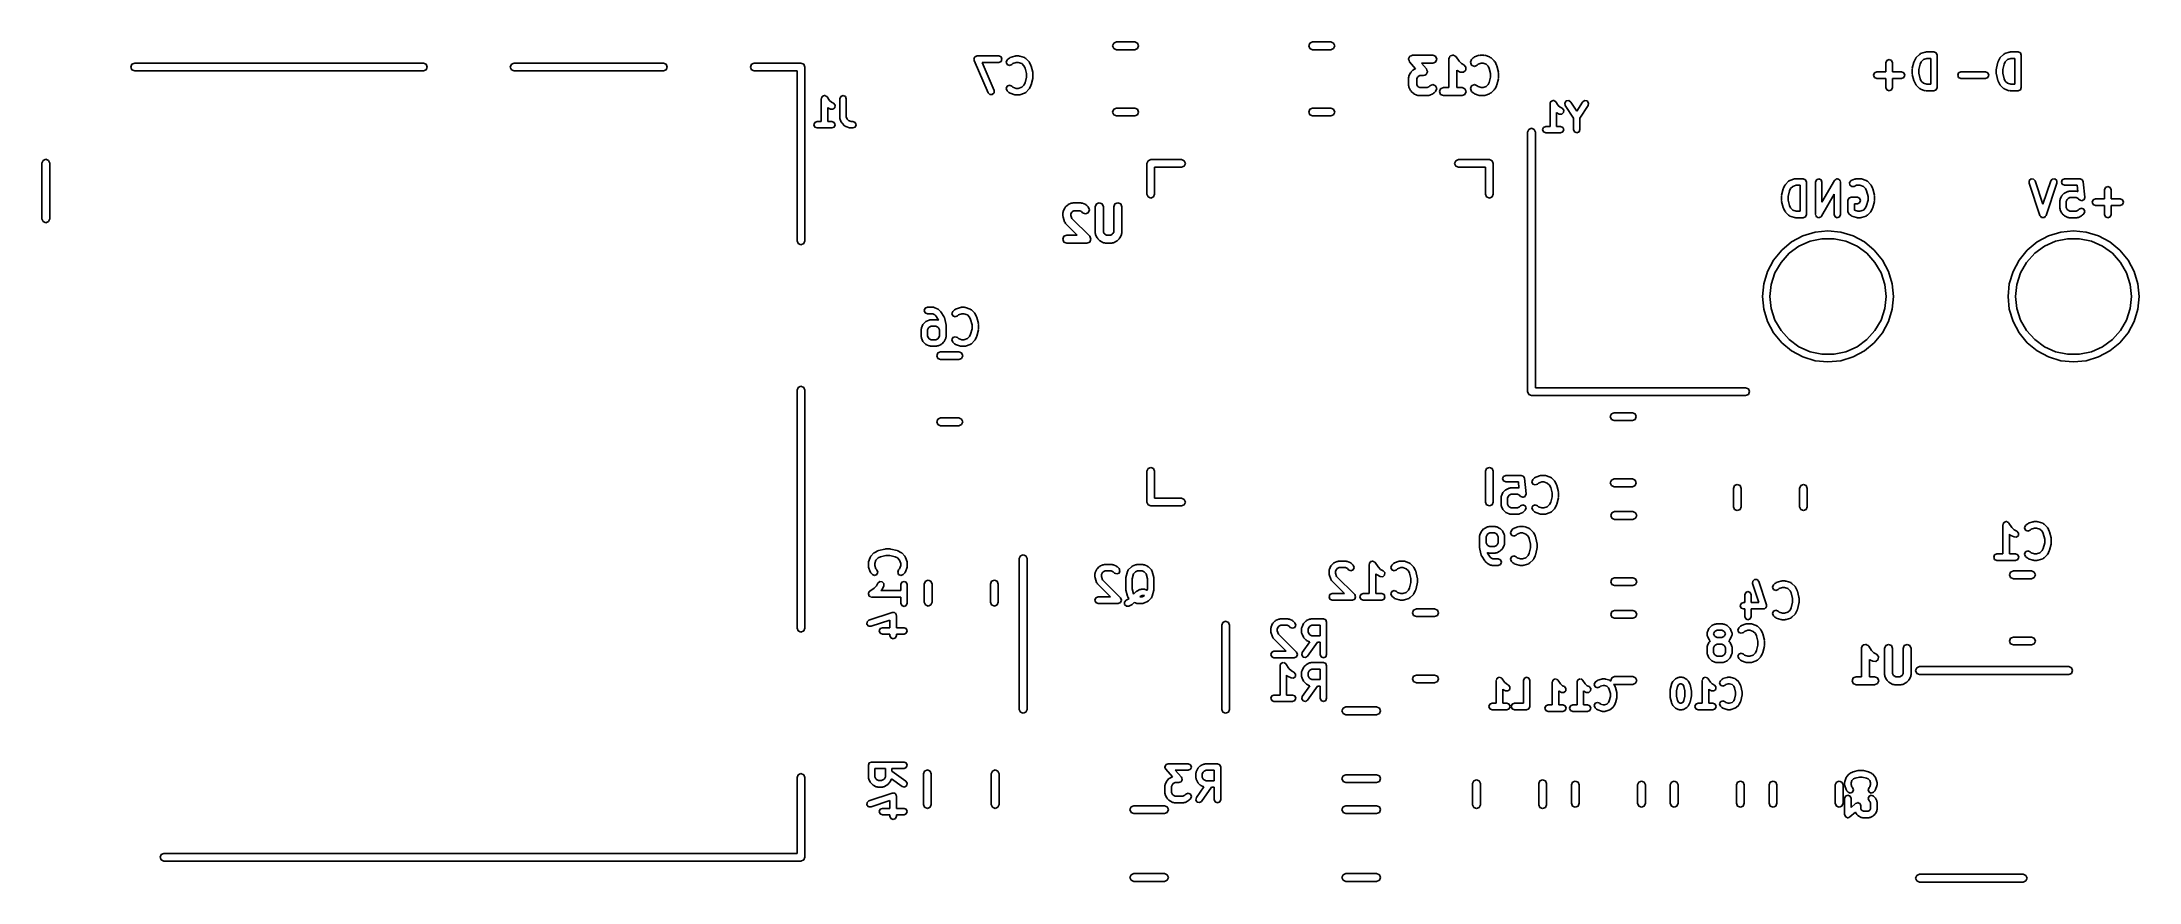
# Model space of a CAD drawing. Extents: x 98 to 130.3, y -113.2 to -100.3.
import ezdxf

# ---------------------------------------------------------------- set-up
doc = ezdxf.new("R2010")
doc.units = 0
doc.layers.add('BLACK', color=7, linetype='CONTINUOUS')

msp = doc.modelspace()

# ---------------------------------------------------------------- linework, layer by layer
at = {"layer": 'BLACK', "linetype": 'CONTINUOUS'}
for p, q in [((112.389, -100.54), (112.396, -100.533)), ((112.396, -100.533), (112.4, -100.523)), ((112.4, -100.523), (112.409, -100.52)), ((112.409, -100.52), (112.416, -100.513)), ((112.416, -100.513), (112.426, -100.513)), ((112.426, -100.513), (112.436, -100.509)), ((112.436, -100.509), (112.769, -100.509)), ((112.769, -100.509), (112.804, -100.523)), ((112.804, -100.523), (112.819, -100.559)), ((112.935, -100.543), (112.944, -100.535)), ((112.944, -100.535), (113.015, -100.511)), ((113.015, -100.511), (113.023, -100.512)), ((113.023, -100.512), (113.031, -100.509)), ((113.031, -100.509), (113.078, -100.509)), ((113.078, -100.509), (113.086, -100.512)), ((113.086, -100.512), (113.094, -100.511)), ((113.094, -100.511), (113.166, -100.535)), ((113.166, -100.535), (113.174, -100.543)), ((114.524, -100.353), (114.542, -100.311)), ((114.542, -100.396), (114.524, -100.353)), ((114.542, -100.311), (114.584, -100.293)), ((114.584, -100.413), (114.542, -100.396)), ((114.584, -100.293), (114.865, -100.293)), ((114.865, -100.413), (114.584, -100.413)), ((114.865, -100.293), (114.908, -100.311)), ((114.908, -100.396), (114.865, -100.413)), ((114.908, -100.311), (114.925, -100.353)), ((114.925, -100.353), (114.908, -100.396)), ((117.547, -100.353), (117.564, -100.311)), ((117.564, -100.396), (117.547, -100.353)), ((117.564, -100.311), (117.607, -100.293)), ((117.607, -100.413), (117.564, -100.396)), ((117.607, -100.293), (117.888, -100.293)), ((117.888, -100.413), (117.607, -100.413)), ((117.888, -100.293), (117.93, -100.311)), ((117.93, -100.396), (117.888, -100.413)), ((117.93, -100.311), (117.948, -100.353)), ((117.948, -100.353), (117.93, -100.396)), ((119.087, -100.555), (119.096, -100.535)), ((119.096, -100.535), (119.105, -100.514)), ((119.105, -100.514), (119.107, -100.514)), ((119.107, -100.514), (119.108, -100.512)), ((119.108, -100.512), (119.129, -100.505)), ((119.129, -100.505), (119.149, -100.496)), ((119.149, -100.496), (119.459, -100.496)), ((119.459, -100.496), (119.503, -100.514)), ((119.503, -100.514), (119.521, -100.559)), ((119.707, -100.546), (119.717, -100.531)), ((119.717, -100.531), (119.724, -100.514)), ((119.724, -100.514), (119.73, -100.512)), ((119.73, -100.512), (119.733, -100.507)), ((119.733, -100.507), (119.751, -100.503)), ((119.751, -100.503), (119.768, -100.496)), ((119.768, -100.496), (119.774, -100.499)), ((119.774, -100.499), (119.78, -100.497)), ((119.78, -100.497), (119.795, -100.508)), ((119.795, -100.508), (119.812, -100.514)), ((119.812, -100.514), (119.815, -100.52)), ((119.815, -100.52), (119.82, -100.524)), ((119.82, -100.524), (119.864, -100.59)), ((120.081, -100.538), (120.094, -100.533)), ((120.094, -100.533), (120.105, -100.523)), ((120.105, -100.523), (120.177, -100.499)), ((120.177, -100.499), (120.187, -100.5)), ((120.187, -100.5), (120.197, -100.496)), ((120.197, -100.496), (120.244, -100.496)), ((120.244, -100.496), (120.254, -100.5)), ((120.254, -100.5), (120.264, -100.499)), ((120.264, -100.499), (120.335, -100.523)), ((120.335, -100.523), (120.346, -100.533)), ((120.346, -100.533), (120.36, -100.538)), ((126.91, -100.54), (126.913, -100.532)), ((126.913, -100.532), (126.961, -100.485)), ((126.961, -100.485), (126.971, -100.48)), ((126.971, -100.48), (126.98, -100.473)), ((126.98, -100.473), (127.052, -100.449)), ((127.052, -100.449), (127.06, -100.449)), ((127.06, -100.449), (127.067, -100.446)), ((127.067, -100.446), (127.186, -100.446)), ((127.186, -100.446), (127.222, -100.461)), ((127.222, -100.461), (127.236, -100.496)), ((127.236, -100.496), (127.236, -100.996)), ((128.205, -100.54), (128.208, -100.532)), ((128.208, -100.532), (128.256, -100.485)), ((128.256, -100.485), (128.267, -100.48)), ((128.267, -100.48), (128.276, -100.473)), ((128.276, -100.473), (128.347, -100.449)), ((128.347, -100.449), (128.355, -100.449)), ((128.355, -100.449), (128.363, -100.446)), ((128.363, -100.446), (128.482, -100.446)), ((128.482, -100.446), (128.517, -100.461)), ((128.517, -100.461), (128.532, -100.496)), ((128.532, -100.496), (128.532, -100.996)), ((99.39, -100.68), (99.408, -100.638)), ((99.408, -100.722), (99.39, -100.68)), ((99.408, -100.638), (99.45, -100.62)), ((99.45, -100.74), (99.408, -100.722)), ((99.45, -100.62), (103.9, -100.62)), ((103.9, -100.74), (99.45, -100.74)), ((103.9, -100.62), (103.942, -100.638)), ((103.942, -100.722), (103.9, -100.74)), ((103.942, -100.638), (103.96, -100.68)), ((103.96, -100.68), (103.942, -100.722)), ((105.24, -100.68), (105.258, -100.638)), ((105.258, -100.722), (105.24, -100.68)), ((105.258, -100.638), (105.3, -100.62)), ((105.3, -100.74), (105.258, -100.722)), ((105.3, -100.62), (107.6, -100.62)), ((107.6, -100.74), (105.3, -100.74)), ((107.6, -100.62), (107.642, -100.638)), ((107.642, -100.722), (107.6, -100.74)), ((107.642, -100.638), (107.66, -100.68)), ((107.66, -100.68), (107.642, -100.722)), ((108.94, -100.68), (108.958, -100.638)), ((108.958, -100.722), (108.94, -100.68)), ((108.958, -100.638), (109, -100.62)), ((109, -100.74), (108.958, -100.722)), ((109, -100.62), (109.72, -100.62)), ((109.66, -100.74), (109, -100.74)), ((109.66, -103.36), (109.66, -100.74)), ((109.72, -100.62), (109.762, -100.638)), ((109.762, -100.638), (109.78, -100.68)), ((109.78, -100.68), (109.78, -103.36)), ((112.386, -100.559), (112.389, -100.55)), ((112.389, -100.568), (112.386, -100.559)), ((112.389, -100.55), (112.389, -100.54)), ((112.39, -100.578), (112.389, -100.568)), ((112.604, -101.078), (112.39, -100.578)), ((112.769, -100.609), (112.511, -100.609)), ((112.511, -100.609), (112.696, -101.039)), ((112.804, -100.594), (112.769, -100.609)), ((112.819, -100.559), (112.804, -100.594)), ((112.886, -100.606), (112.9, -100.571)), ((112.9, -100.642), (112.886, -100.606)), ((112.9, -100.571), (112.924, -100.547)), ((112.936, -100.656), (112.9, -100.642)), ((112.924, -100.547), (112.935, -100.543)), ((112.971, -100.642), (112.936, -100.656)), ((112.986, -100.626), (112.971, -100.642)), ((113.039, -100.609), (112.986, -100.626)), ((113.07, -100.609), (113.039, -100.609)), ((113.123, -100.626), (113.07, -100.609)), ((113.156, -100.66), (113.123, -100.626)), ((113.174, -100.695), (113.156, -100.66)), ((113.174, -100.543), (113.185, -100.547)), ((113.195, -100.779), (113.174, -100.695)), ((113.174, -100.922), (113.195, -100.838)), ((113.185, -100.547), (113.233, -100.595)), ((113.195, -100.838), (113.195, -100.779)), ((113.233, -100.595), (113.236, -100.602)), ((113.236, -100.602), (113.242, -100.608)), ((113.242, -100.608), (113.266, -100.655)), ((113.266, -100.655), (113.266, -100.661)), ((113.266, -100.661), (113.27, -100.666)), ((113.27, -100.666), (113.294, -100.761)), ((113.294, -100.857), (113.27, -100.952)), ((113.294, -100.761), (113.293, -100.767)), ((113.293, -100.767), (113.295, -100.773)), ((113.295, -100.844), (113.293, -100.85)), ((113.293, -100.85), (113.294, -100.857)), ((113.295, -100.773), (113.295, -100.844)), ((119.087, -100.557), (119.087, -100.555)), ((119.087, -100.559), (119.087, -100.557)), ((119.095, -100.579), (119.087, -100.559)), ((119.087, -100.844), (119.092, -100.831)), ((119.087, -100.963), (119.087, -100.844)), ((119.092, -100.831), (119.093, -100.816)), ((119.093, -100.816), (119.117, -100.769)), ((119.102, -100.6), (119.095, -100.579)), ((119.194, -100.705), (119.102, -100.6)), ((119.117, -100.769), (119.125, -100.762)), ((119.125, -100.762), (119.129, -100.753)), ((119.129, -100.753), (119.152, -100.729)), ((119.152, -100.729), (119.162, -100.725)), ((119.162, -100.725), (119.169, -100.717)), ((119.169, -100.717), (119.194, -100.705)), ((119.224, -100.834), (119.212, -100.859)), ((119.212, -100.859), (119.212, -100.949)), ((119.234, -100.824), (119.224, -100.834)), ((119.259, -100.812), (119.234, -100.824)), ((119.316, -100.812), (119.259, -100.812)), ((119.459, -100.621), (119.287, -100.621)), ((119.287, -100.621), (119.363, -100.708)), ((119.336, -100.803), (119.316, -100.812)), ((119.357, -100.796), (119.336, -100.803)), ((119.358, -100.794), (119.357, -100.796)), ((119.36, -100.793), (119.358, -100.794)), ((119.368, -100.773), (119.36, -100.793)), ((119.363, -100.708), (119.37, -100.729)), ((119.378, -100.753), (119.368, -100.773)), ((119.37, -100.729), (119.378, -100.749)), ((119.378, -100.749), (119.377, -100.751)), ((119.377, -100.751), (119.378, -100.753)), ((119.503, -100.603), (119.459, -100.621)), ((119.521, -100.559), (119.503, -100.603)), ((119.706, -100.559), (119.708, -100.553)), ((119.706, -100.996), (119.706, -100.559)), ((119.708, -100.553), (119.707, -100.546)), ((119.835, -100.734), (119.831, -100.728)), ((119.831, -100.728), (119.831, -100.996)), ((119.883, -100.757), (119.835, -100.734)), ((119.864, -100.59), (119.9, -100.626)), ((119.931, -100.761), (119.883, -100.757)), ((119.9, -100.626), (119.939, -100.646)), ((119.967, -100.729), (119.931, -100.761)), ((119.939, -100.646), (119.97, -100.682)), ((119.97, -100.682), (119.967, -100.729)), ((120.039, -100.606), (120.057, -100.562)), ((120.057, -100.651), (120.039, -100.606)), ((120.057, -100.562), (120.081, -100.538)), ((120.101, -100.669), (120.057, -100.651)), ((120.146, -100.651), (120.101, -100.669)), ((120.159, -100.637), (120.146, -100.651)), ((120.207, -100.621), (120.159, -100.637)), ((120.234, -100.621), (120.207, -100.621)), ((120.282, -100.637), (120.234, -100.621)), ((120.312, -100.667), (120.282, -100.637)), ((120.328, -100.7), (120.312, -100.667)), ((120.348, -100.781), (120.328, -100.7)), ((120.328, -100.918), (120.348, -100.837)), ((120.348, -100.837), (120.348, -100.781)), ((120.36, -100.538), (120.408, -100.586)), ((120.408, -100.586), (120.411, -100.595)), ((120.411, -100.595), (120.419, -100.602)), ((120.419, -100.602), (120.443, -100.65)), ((120.443, -100.65), (120.444, -100.657)), ((120.444, -100.657), (120.448, -100.663)), ((120.448, -100.663), (120.472, -100.758)), ((120.472, -100.86), (120.448, -100.955)), ((120.472, -100.758), (120.47, -100.766)), ((120.47, -100.766), (120.473, -100.773)), ((120.473, -100.844), (120.47, -100.852)), ((120.47, -100.852), (120.472, -100.86)), ((120.473, -100.773), (120.473, -100.844)), ((126.256, -100.806), (126.27, -100.77)), ((126.27, -100.841), (126.256, -100.806)), ((126.27, -100.77), (126.306, -100.756)), ((126.306, -100.856), (126.27, -100.841)), ((126.306, -100.756), (126.446, -100.756)), ((126.446, -100.856), (126.306, -100.856)), ((126.446, -100.615), (126.461, -100.58)), ((126.446, -100.756), (126.446, -100.615)), ((126.446, -100.996), (126.446, -100.856)), ((126.461, -100.58), (126.496, -100.565)), ((126.496, -100.565), (126.531, -100.58)), ((126.531, -100.58), (126.546, -100.615)), ((126.546, -100.615), (126.546, -100.756)), ((126.546, -100.756), (126.686, -100.756)), ((126.686, -100.856), (126.546, -100.856)), ((126.546, -100.856), (126.546, -100.996)), ((126.686, -100.756), (126.722, -100.77)), ((126.722, -100.841), (126.686, -100.856)), ((126.722, -100.77), (126.736, -100.806)), ((126.736, -100.806), (126.722, -100.841)), ((126.851, -100.711), (126.853, -100.705)), ((126.851, -100.782), (126.851, -100.711)), ((126.853, -100.788), (126.851, -100.782)), ((126.852, -100.698), (126.876, -100.603)), ((126.853, -100.705), (126.852, -100.698)), ((126.852, -100.794), (126.853, -100.788)), ((126.876, -100.889), (126.852, -100.794)), ((126.876, -100.603), (126.879, -100.599)), ((126.879, -100.599), (126.88, -100.593)), ((126.88, -100.593), (126.904, -100.545)), ((126.904, -100.545), (126.91, -100.54)), ((126.972, -100.633), (126.951, -100.717)), ((126.951, -100.717), (126.951, -100.776)), ((126.951, -100.776), (126.972, -100.86)), ((126.989, -100.597), (126.972, -100.633)), ((126.972, -100.86), (126.989, -100.895)), ((127.023, -100.564), (126.989, -100.597)), ((127.076, -100.546), (127.023, -100.564)), ((127.136, -100.546), (127.076, -100.546)), ((127.136, -100.946), (127.136, -100.546)), ((127.551, -100.806), (127.566, -100.77)), ((127.566, -100.841), (127.551, -100.806)), ((127.566, -100.77), (127.601, -100.756)), ((127.601, -100.856), (127.566, -100.841)), ((127.601, -100.756), (127.982, -100.756)), ((127.982, -100.856), (127.601, -100.856)), ((127.982, -100.756), (128.017, -100.77)), ((128.017, -100.841), (127.982, -100.856)), ((128.017, -100.77), (128.032, -100.806)), ((128.032, -100.806), (128.017, -100.841)), ((128.146, -100.711), (128.149, -100.705)), ((128.146, -100.782), (128.146, -100.711)), ((128.149, -100.788), (128.146, -100.782)), ((128.148, -100.698), (128.171, -100.603)), ((128.149, -100.705), (128.148, -100.698)), ((128.148, -100.794), (128.149, -100.788)), ((128.171, -100.889), (128.148, -100.794)), ((128.171, -100.603), (128.175, -100.599)), ((128.175, -100.593), (128.199, -100.545)), ((128.175, -100.599), (128.175, -100.593)), ((128.199, -100.545), (128.205, -100.54)), ((128.267, -100.633), (128.246, -100.717)), ((128.246, -100.717), (128.246, -100.776)), ((128.246, -100.776), (128.267, -100.86)), ((128.285, -100.597), (128.267, -100.633)), ((128.267, -100.86), (128.285, -100.895)), ((128.318, -100.564), (128.285, -100.597)), ((128.371, -100.546), (128.318, -100.564)), ((128.432, -100.546), (128.371, -100.546)), ((128.432, -100.946), (128.432, -100.546)), ((110.034, -101.169), (110.036, -101.164)), ((110.034, -101.519), (110.034, -101.169)), ((110.035, -101.159), (110.043, -101.147)), ((110.036, -101.164), (110.035, -101.159)), ((110.043, -101.147), (110.048, -101.134)), ((110.048, -101.134), (110.053, -101.132)), ((110.053, -101.132), (110.056, -101.128)), ((110.056, -101.128), (110.07, -101.125)), ((110.07, -101.125), (110.084, -101.119)), ((110.084, -101.119), (110.088, -101.121)), ((110.088, -101.121), (110.093, -101.12)), ((110.093, -101.12), (110.106, -101.128)), ((110.106, -101.128), (110.119, -101.134)), ((110.119, -101.134), (110.121, -101.139)), ((110.121, -101.139), (110.125, -101.141)), ((110.125, -101.141), (110.161, -101.194)), ((110.319, -101.169), (110.334, -101.134)), ((110.319, -101.455), (110.319, -101.169)), ((110.334, -101.134), (110.369, -101.119)), ((110.369, -101.119), (110.405, -101.134)), ((110.405, -101.134), (110.419, -101.169)), ((110.419, -101.169), (110.419, -101.447)), ((112.631, -101.105), (112.604, -101.078)), ((112.67, -101.105), (112.631, -101.105)), ((112.696, -101.077), (112.67, -101.105)), ((112.696, -101.039), (112.696, -101.077)), ((112.886, -101.011), (112.9, -100.976)), ((112.9, -101.046), (112.886, -101.011)), ((112.9, -100.976), (112.936, -100.961)), ((112.924, -101.07), (112.9, -101.046)), ((112.935, -101.075), (112.924, -101.07)), ((112.944, -101.082), (112.935, -101.075)), ((112.936, -100.961), (112.971, -100.976)), ((113.015, -101.106), (112.944, -101.082)), ((112.971, -100.976), (112.986, -100.991)), ((112.986, -100.991), (113.039, -101.009)), ((113.023, -101.106), (113.015, -101.106)), ((113.031, -101.109), (113.023, -101.106)), ((113.078, -101.109), (113.031, -101.109)), ((113.039, -101.009), (113.07, -101.009)), ((113.07, -101.009), (113.123, -100.991)), ((113.086, -101.106), (113.078, -101.109)), ((113.094, -101.106), (113.086, -101.106)), ((113.166, -101.082), (113.094, -101.106)), ((113.123, -100.991), (113.156, -100.958)), ((113.156, -100.958), (113.174, -100.922)), ((113.174, -101.075), (113.166, -101.082)), ((113.185, -101.07), (113.174, -101.075)), ((113.233, -101.023), (113.185, -101.07)), ((113.236, -101.015), (113.233, -101.023)), ((113.242, -101.01), (113.236, -101.015)), ((113.266, -100.962), (113.242, -101.01)), ((113.27, -100.952), (113.266, -100.956)), ((113.266, -100.956), (113.266, -100.962)), ((119.092, -100.977), (119.087, -100.963)), ((119.093, -100.991), (119.092, -100.977)), ((119.117, -101.039), (119.093, -100.991)), ((119.125, -101.046), (119.117, -101.039)), ((119.129, -101.055), (119.125, -101.046)), ((119.152, -101.079), (119.129, -101.055)), ((119.162, -101.083), (119.152, -101.079)), ((119.169, -101.091), (119.162, -101.083)), ((119.216, -101.115), (119.169, -101.091)), ((119.212, -100.949), (119.224, -100.974)), ((119.231, -101.116), (119.216, -101.115)), ((119.224, -100.974), (119.234, -100.984)), ((119.244, -101.121), (119.231, -101.116)), ((119.234, -100.984), (119.259, -100.996)), ((119.387, -101.121), (119.244, -101.121)), ((119.259, -100.996), (119.372, -100.996)), ((119.372, -100.996), (119.398, -100.984)), ((119.401, -101.116), (119.387, -101.121)), ((119.398, -100.984), (119.414, -100.967)), ((119.415, -101.115), (119.401, -101.116)), ((119.414, -100.967), (119.459, -100.949)), ((119.463, -101.091), (119.415, -101.115)), ((119.459, -100.949), (119.503, -100.967)), ((119.469, -101.083), (119.463, -101.091)), ((119.479, -101.079), (119.469, -101.083)), ((119.503, -101.055), (119.479, -101.079)), ((119.503, -100.967), (119.521, -101.011)), ((119.521, -101.011), (119.503, -101.055)), ((119.563, -101.059), (119.581, -101.014)), ((119.581, -101.103), (119.563, -101.059)), ((119.581, -101.014), (119.625, -100.996)), ((119.625, -101.121), (119.581, -101.103)), ((119.625, -100.996), (119.706, -100.996)), ((119.768, -101.121), (119.625, -101.121)), ((119.911, -101.121), (119.768, -101.121)), ((119.831, -100.996), (119.911, -100.996)), ((119.911, -100.996), (119.955, -101.014)), ((119.955, -101.103), (119.911, -101.121)), ((119.955, -101.014), (119.973, -101.059)), ((119.973, -101.059), (119.955, -101.103)), ((120.039, -101.011), (120.057, -100.967)), ((120.057, -101.055), (120.039, -101.011)), ((120.057, -100.967), (120.101, -100.949)), ((120.081, -101.079), (120.057, -101.055)), ((120.094, -101.085), (120.081, -101.079)), ((120.105, -101.094), (120.094, -101.085)), ((120.101, -100.949), (120.146, -100.967)), ((120.177, -101.118), (120.105, -101.094)), ((120.146, -100.967), (120.159, -100.98)), ((120.159, -100.98), (120.207, -100.996)), ((120.187, -101.117), (120.177, -101.118)), ((120.197, -101.121), (120.187, -101.117)), ((120.244, -101.121), (120.197, -101.121)), ((120.207, -100.996), (120.234, -100.996)), ((120.234, -100.996), (120.282, -100.98)), ((120.254, -101.117), (120.244, -101.121)), ((120.264, -101.118), (120.254, -101.117)), ((120.335, -101.094), (120.264, -101.118)), ((120.282, -100.98), (120.312, -100.95)), ((120.312, -100.95), (120.328, -100.918)), ((120.346, -101.085), (120.335, -101.094)), ((120.36, -101.079), (120.346, -101.085)), ((120.408, -101.031), (120.36, -101.079)), ((120.411, -101.022), (120.408, -101.031)), ((120.419, -101.015), (120.411, -101.022)), ((120.443, -100.968), (120.419, -101.015)), ((120.444, -100.961), (120.443, -100.968)), ((120.448, -100.955), (120.444, -100.961)), ((126.461, -101.032), (126.446, -100.996)), ((126.496, -101.046), (126.461, -101.032)), ((126.531, -101.032), (126.496, -101.046)), ((126.546, -100.996), (126.531, -101.032)), ((126.879, -100.894), (126.876, -100.889)), ((126.88, -100.9), (126.879, -100.894)), ((126.904, -100.947), (126.88, -100.9)), ((126.91, -100.953), (126.904, -100.947)), ((126.913, -100.96), (126.91, -100.953)), ((126.961, -101.008), (126.913, -100.96)), ((126.971, -101.012), (126.961, -101.008)), ((126.98, -101.02), (126.971, -101.012)), ((127.052, -101.044), (126.98, -101.02)), ((126.989, -100.895), (127.023, -100.929)), ((127.023, -100.929), (127.076, -100.946)), ((127.06, -101.043), (127.052, -101.044)), ((127.067, -101.046), (127.06, -101.043)), ((127.186, -101.046), (127.067, -101.046)), ((127.076, -100.946), (127.136, -100.946)), ((127.222, -101.032), (127.186, -101.046)), ((127.236, -100.996), (127.222, -101.032)), ((128.175, -100.894), (128.171, -100.889)), ((128.175, -100.9), (128.175, -100.894)), ((128.199, -100.947), (128.175, -100.9)), ((128.205, -100.953), (128.199, -100.947)), ((128.208, -100.96), (128.205, -100.953)), ((128.256, -101.008), (128.208, -100.96)), ((128.267, -101.012), (128.256, -101.008)), ((128.276, -101.02), (128.267, -101.012)), ((128.347, -101.044), (128.276, -101.02)), ((128.285, -100.895), (128.318, -100.929)), ((128.318, -100.929), (128.371, -100.946)), ((128.355, -101.043), (128.347, -101.044)), ((128.363, -101.046), (128.355, -101.043)), ((128.482, -101.046), (128.363, -101.046)), ((128.371, -100.946), (128.432, -100.946)), ((128.517, -101.032), (128.482, -101.046)), ((128.532, -100.996), (128.517, -101.032)), ((110.137, -101.309), (110.134, -101.305)), ((110.134, -101.305), (110.134, -101.519)), ((110.176, -101.328), (110.137, -101.309)), ((110.161, -101.194), (110.189, -101.223)), ((110.214, -101.331), (110.176, -101.328)), ((110.189, -101.223), (110.22, -101.239)), ((110.243, -101.306), (110.214, -101.331)), ((110.22, -101.239), (110.245, -101.268)), ((110.245, -101.268), (110.243, -101.306)), ((110.322, -101.462), (110.319, -101.455)), ((110.322, -101.471), (110.322, -101.462)), ((110.341, -101.528), (110.322, -101.471)), ((110.419, -101.447), (110.432, -101.485)), ((110.432, -101.485), (110.453, -101.506)), ((110.453, -101.506), (110.492, -101.519)), ((114.524, -101.373), (114.542, -101.331)), ((114.542, -101.416), (114.524, -101.373)), ((114.542, -101.331), (114.584, -101.313)), ((114.584, -101.433), (114.542, -101.416)), ((114.584, -101.313), (114.865, -101.313)), ((114.865, -101.433), (114.584, -101.433)), ((114.865, -101.313), (114.908, -101.331)), ((114.908, -101.416), (114.865, -101.433)), ((114.908, -101.331), (114.925, -101.373)), ((114.925, -101.373), (114.908, -101.416)), ((117.547, -101.373), (117.564, -101.331)), ((117.564, -101.416), (117.547, -101.373)), ((117.564, -101.331), (117.607, -101.313)), ((117.607, -101.433), (117.564, -101.416)), ((117.607, -101.313), (117.888, -101.313)), ((117.888, -101.433), (117.607, -101.433)), ((117.888, -101.313), (117.93, -101.331)), ((117.93, -101.416), (117.888, -101.433)), ((117.93, -101.331), (117.948, -101.373)), ((117.948, -101.373), (117.93, -101.416)), ((121.267, -101.245), (121.269, -101.241)), ((121.267, -101.595), (121.267, -101.245)), ((121.268, -101.236), (121.276, -101.223)), ((121.269, -101.241), (121.268, -101.236)), ((121.276, -101.223), (121.281, -101.21)), ((121.281, -101.21), (121.286, -101.208)), ((121.286, -101.208), (121.289, -101.204)), ((121.289, -101.204), (121.303, -101.201)), ((121.303, -101.201), (121.317, -101.195)), ((121.317, -101.195), (121.322, -101.197)), ((121.322, -101.197), (121.327, -101.196)), ((121.327, -101.196), (121.339, -101.204)), ((121.339, -101.204), (121.352, -101.21)), ((121.352, -101.21), (121.354, -101.215)), ((121.354, -101.215), (121.358, -101.218)), ((121.358, -101.218), (121.394, -101.271)), ((121.371, -101.385), (121.367, -101.381)), ((121.367, -101.381), (121.367, -101.595)), ((121.409, -101.404), (121.371, -101.385)), ((121.394, -101.271), (121.423, -101.299)), ((121.447, -101.407), (121.409, -101.404)), ((121.423, -101.299), (121.453, -101.315)), ((121.476, -101.382), (121.447, -101.407)), ((121.453, -101.315), (121.478, -101.344)), ((121.478, -101.344), (121.476, -101.382)), ((121.497, -101.235), (121.518, -101.203)), ((121.503, -101.272), (121.497, -101.235)), ((121.629, -101.469), (121.503, -101.272)), ((121.518, -101.203), (121.556, -101.197)), ((121.556, -101.197), (121.588, -101.219)), ((121.588, -101.219), (121.679, -101.362)), ((121.629, -101.645), (121.629, -101.469)), ((121.679, -101.362), (121.77, -101.219)), ((121.854, -101.272), (121.729, -101.469)), ((121.729, -101.469), (121.729, -101.645)), ((121.77, -101.219), (121.801, -101.197)), ((121.801, -101.197), (121.839, -101.203)), ((121.839, -101.203), (121.861, -101.235)), ((121.861, -101.235), (121.854, -101.272)), ((109.919, -101.569), (109.934, -101.534)), ((109.934, -101.605), (109.919, -101.569)), ((109.934, -101.534), (109.969, -101.519)), ((109.969, -101.619), (109.934, -101.605)), ((109.969, -101.519), (110.034, -101.519)), ((110.084, -101.619), (109.969, -101.619)), ((110.198, -101.619), (110.084, -101.619)), ((110.134, -101.519), (110.198, -101.519)), ((110.198, -101.519), (110.233, -101.534)), ((110.233, -101.605), (110.198, -101.619)), ((110.233, -101.534), (110.248, -101.569)), ((110.248, -101.569), (110.233, -101.605)), ((110.349, -101.537), (110.341, -101.528)), ((110.353, -101.547), (110.349, -101.537)), ((110.391, -101.585), (110.353, -101.547)), ((110.402, -101.59), (110.391, -101.585)), ((110.411, -101.598), (110.402, -101.59)), ((110.468, -101.617), (110.411, -101.598)), ((110.476, -101.616), (110.468, -101.617)), ((110.484, -101.619), (110.476, -101.616)), ((110.522, -101.619), (110.484, -101.619)), ((110.492, -101.519), (110.522, -101.519)), ((110.522, -101.519), (110.557, -101.534)), ((110.557, -101.605), (110.522, -101.619)), ((110.557, -101.534), (110.572, -101.569)), ((110.572, -101.569), (110.557, -101.605)), ((120.921, -101.683), (120.939, -101.64)), ((120.921, -105.683), (120.921, -101.683)), ((120.939, -101.64), (120.981, -101.623)), ((120.981, -101.623), (121.024, -101.64)), ((121.024, -101.64), (121.041, -101.683)), ((121.041, -101.683), (121.041, -105.623)), ((121.152, -101.645), (121.167, -101.61)), ((121.167, -101.681), (121.152, -101.645)), ((121.167, -101.61), (121.202, -101.595)), ((121.202, -101.695), (121.167, -101.681)), ((121.202, -101.595), (121.267, -101.595)), ((121.317, -101.695), (121.202, -101.695)), ((121.431, -101.695), (121.317, -101.695)), ((121.367, -101.595), (121.431, -101.595)), ((121.431, -101.595), (121.466, -101.61)), ((121.466, -101.681), (121.431, -101.695)), ((121.466, -101.61), (121.481, -101.645)), ((121.481, -101.645), (121.466, -101.681)), ((121.643, -101.681), (121.629, -101.645)), ((121.679, -101.695), (121.643, -101.681)), ((121.714, -101.681), (121.679, -101.695)), ((121.729, -101.645), (121.714, -101.681)), ((98.02, -102.16), (98.038, -102.118)), ((98.038, -102.118), (98.08, -102.1)), ((98.08, -102.1), (98.122, -102.118)), ((98.122, -102.118), (98.14, -102.16)), ((115.052, -102.165), (115.07, -102.123)), ((115.07, -102.123), (115.112, -102.105)), ((115.112, -102.105), (115.587, -102.105)), ((115.587, -102.105), (115.629, -102.123)), ((115.629, -102.123), (115.647, -102.165)), ((119.797, -102.165), (119.815, -102.123)), ((119.815, -102.123), (119.857, -102.105)), ((119.857, -102.105), (120.332, -102.105)), ((120.332, -102.105), (120.374, -102.123)), ((120.374, -102.123), (120.392, -102.165)), ((98.02, -103.02), (98.02, -102.16)), ((98.14, -102.16), (98.14, -103.02)), ((115.052, -102.64), (115.052, -102.165)), ((115.587, -102.225), (115.172, -102.225)), ((115.172, -102.225), (115.172, -102.64)), ((115.629, -102.207), (115.587, -102.225)), ((115.647, -102.165), (115.629, -102.207)), ((119.815, -102.207), (119.797, -102.165)), ((119.857, -102.225), (119.815, -102.207)), ((120.272, -102.225), (119.857, -102.225)), ((120.272, -102.64), (120.272, -102.225)), ((120.392, -102.165), (120.392, -102.64)), ((124.898, -102.488), (124.945, -102.441)), ((124.945, -102.441), (124.956, -102.436)), ((124.956, -102.436), (124.965, -102.428)), ((124.965, -102.428), (125.036, -102.405)), ((125.036, -102.405), (125.045, -102.405)), ((125.045, -102.405), (125.052, -102.402)), ((125.052, -102.402), (125.171, -102.402)), ((125.171, -102.402), (125.207, -102.417)), ((125.207, -102.417), (125.221, -102.452)), ((125.221, -102.452), (125.221, -102.952)), ((125.359, -102.452), (125.374, -102.417)), ((125.359, -102.952), (125.359, -102.452)), ((125.374, -102.417), (125.409, -102.402)), ((125.409, -102.402), (125.445, -102.417)), ((125.445, -102.417), (125.459, -102.452)), ((125.459, -102.764), (125.652, -102.427)), ((125.459, -102.452), (125.459, -102.764)), ((125.652, -102.427), (125.657, -102.423)), ((125.657, -102.423), (125.66, -102.417)), ((125.66, -102.417), (125.672, -102.412)), ((125.672, -102.412), (125.682, -102.404)), ((125.682, -102.404), (125.689, -102.405)), ((125.689, -102.405), (125.695, -102.402)), ((125.695, -102.402), (125.707, -102.407)), ((125.707, -102.407), (125.72, -102.409)), ((125.72, -102.409), (125.724, -102.414)), ((125.724, -102.414), (125.73, -102.417)), ((125.73, -102.417), (125.735, -102.429)), ((125.735, -102.429), (125.743, -102.439)), ((125.743, -102.439), (125.742, -102.446)), ((125.742, -102.446), (125.745, -102.452)), ((125.745, -102.452), (125.745, -102.952)), ((125.886, -102.46), (125.911, -102.431)), ((125.888, -102.498), (125.886, -102.46)), ((125.911, -102.431), (125.958, -102.407)), ((125.958, -102.407), (125.97, -102.407)), ((125.97, -102.407), (125.981, -102.402)), ((125.981, -102.402), (126.052, -102.402)), ((126.052, -102.402), (126.06, -102.405)), ((126.06, -102.405), (126.068, -102.405)), ((126.068, -102.405), (126.139, -102.428)), ((126.139, -102.428), (126.148, -102.436)), ((126.148, -102.436), (126.159, -102.441)), ((126.159, -102.441), (126.207, -102.488)), ((128.651, -102.468), (128.654, -102.43)), ((128.818, -102.968), (128.651, -102.468)), ((128.654, -102.43), (128.683, -102.405)), ((128.683, -102.405), (128.721, -102.407)), ((128.721, -102.407), (128.746, -102.436)), ((128.746, -102.436), (128.865, -102.794)), ((128.865, -102.794), (128.985, -102.436)), ((129.079, -102.468), (128.913, -102.968)), ((128.985, -102.436), (129.01, -102.407)), ((129.01, -102.407), (129.048, -102.405)), ((129.048, -102.405), (129.077, -102.43)), ((129.077, -102.43), (129.079, -102.468)), ((129.149, -102.452), (129.163, -102.417)), ((129.163, -102.487), (129.149, -102.452)), ((129.163, -102.417), (129.199, -102.402)), ((129.199, -102.402), (129.437, -102.402)), ((129.437, -102.402), (129.452, -102.409)), ((129.452, -102.409), (129.468, -102.413)), ((129.468, -102.413), (129.47, -102.416)), ((129.47, -102.416), (129.472, -102.417)), ((129.472, -102.417), (129.479, -102.432)), ((129.479, -102.432), (129.487, -102.447)), ((129.487, -102.447), (129.51, -102.685)), ((113.839, -102.801), (113.886, -102.777)), ((113.886, -102.777), (113.901, -102.776)), ((113.901, -102.776), (113.914, -102.771)), ((113.914, -102.771), (114.033, -102.771)), ((114.033, -102.771), (114.047, -102.776)), ((114.047, -102.776), (114.061, -102.777)), ((114.061, -102.777), (114.109, -102.801)), ((114.257, -102.833), (114.275, -102.789)), ((114.275, -102.789), (114.319, -102.771)), ((114.319, -102.771), (114.363, -102.789)), ((114.363, -102.789), (114.382, -102.833)), ((114.542, -102.833), (114.561, -102.789)), ((114.561, -102.789), (114.605, -102.771)), ((114.605, -102.771), (114.649, -102.789)), ((114.649, -102.789), (114.667, -102.833)), ((115.07, -102.682), (115.052, -102.64)), ((115.112, -102.7), (115.07, -102.682)), ((115.154, -102.682), (115.112, -102.7)), ((115.172, -102.64), (115.154, -102.682)), ((120.29, -102.682), (120.272, -102.64)), ((120.332, -102.7), (120.29, -102.682)), ((120.374, -102.682), (120.332, -102.7)), ((120.392, -102.64), (120.374, -102.682)), ((124.836, -102.666), (124.838, -102.661)), ((124.836, -102.738), (124.836, -102.666)), ((124.838, -102.744), (124.836, -102.738)), ((124.837, -102.654), (124.861, -102.559)), ((124.838, -102.661), (124.837, -102.654)), ((124.837, -102.75), (124.838, -102.744)), ((124.861, -102.845), (124.837, -102.75)), ((124.861, -102.559), (124.864, -102.554)), ((124.864, -102.554), (124.865, -102.549)), ((124.865, -102.549), (124.888, -102.501)), ((124.888, -102.501), (124.895, -102.496)), ((124.895, -102.496), (124.898, -102.488)), ((124.957, -102.589), (124.936, -102.673)), ((124.936, -102.673), (124.936, -102.732)), ((124.936, -102.732), (124.957, -102.816)), ((124.974, -102.553), (124.957, -102.589)), ((125.008, -102.52), (124.974, -102.553)), ((125.06, -102.502), (125.008, -102.52)), ((125.121, -102.502), (125.06, -102.502)), ((125.121, -102.902), (125.121, -102.502)), ((125.645, -102.64), (125.453, -102.977)), ((125.645, -102.952), (125.645, -102.64)), ((125.859, -102.738), (125.874, -102.702)), ((125.859, -102.904), (125.859, -102.738)), ((125.874, -102.702), (125.909, -102.688)), ((125.917, -102.523), (125.888, -102.498)), ((125.909, -102.688), (126.005, -102.688)), ((125.956, -102.521), (125.917, -102.523)), ((125.993, -102.502), (125.956, -102.521)), ((126.005, -102.788), (125.959, -102.788)), ((125.959, -102.788), (125.959, -102.884)), ((126.044, -102.502), (125.993, -102.502)), ((126.005, -102.688), (126.04, -102.702)), ((126.04, -102.773), (126.005, -102.788)), ((126.04, -102.702), (126.055, -102.738)), ((126.055, -102.738), (126.04, -102.773)), ((126.097, -102.52), (126.044, -102.502)), ((126.13, -102.553), (126.097, -102.52)), ((126.148, -102.589), (126.13, -102.553)), ((126.169, -102.673), (126.148, -102.589)), ((126.148, -102.816), (126.169, -102.732)), ((126.169, -102.732), (126.169, -102.673)), ((126.207, -102.488), (126.21, -102.496)), ((126.21, -102.496), (126.216, -102.501)), ((126.216, -102.501), (126.24, -102.549)), ((126.24, -102.549), (126.24, -102.554)), ((126.24, -102.554), (126.244, -102.559)), ((126.244, -102.559), (126.267, -102.654)), ((126.267, -102.75), (126.244, -102.845)), ((126.267, -102.654), (126.266, -102.661)), ((126.266, -102.661), (126.269, -102.666)), ((126.269, -102.738), (126.266, -102.744)), ((126.266, -102.744), (126.267, -102.75)), ((126.269, -102.666), (126.269, -102.738)), ((129.125, -102.738), (129.129, -102.727)), ((129.125, -102.857), (129.125, -102.738)), ((129.129, -102.727), (129.13, -102.715)), ((129.13, -102.715), (129.154, -102.668)), ((129.154, -102.668), (129.16, -102.662)), ((129.16, -102.662), (129.163, -102.655)), ((129.199, -102.502), (129.163, -102.487)), ((129.163, -102.655), (129.187, -102.631)), ((129.187, -102.631), (129.195, -102.628)), ((129.195, -102.628), (129.2, -102.622)), ((129.392, -102.502), (129.199, -102.502)), ((129.2, -102.622), (129.248, -102.598)), ((129.24, -102.72), (129.225, -102.75)), ((129.225, -102.75), (129.225, -102.845)), ((129.252, -102.707), (129.24, -102.72)), ((129.248, -102.598), (129.259, -102.597)), ((129.282, -102.693), (129.252, -102.707)), ((129.259, -102.597), (129.27, -102.593)), ((129.27, -102.593), (129.389, -102.593)), ((129.377, -102.693), (129.282, -102.693)), ((129.407, -102.707), (129.377, -102.693)), ((129.389, -102.593), (129.4, -102.597)), ((129.401, -102.597), (129.392, -102.502)), ((129.4, -102.597), (129.401, -102.597)), ((129.425, -102.726), (129.407, -102.707)), ((129.428, -102.727), (129.425, -102.726)), ((129.429, -102.729), (129.428, -102.727)), ((129.445, -102.734), (129.429, -102.729)), ((129.461, -102.74), (129.445, -102.734)), ((129.463, -102.739), (129.461, -102.74)), ((129.466, -102.74), (129.463, -102.739)), ((129.48, -102.732), (129.466, -102.74)), ((129.496, -102.726), (129.48, -102.732)), ((129.497, -102.723), (129.496, -102.726)), ((129.499, -102.722), (129.497, -102.723)), ((129.504, -102.706), (129.499, -102.722)), ((129.511, -102.69), (129.504, -102.706)), ((129.51, -102.685), (129.51, -102.688)), ((129.51, -102.688), (129.511, -102.69)), ((129.625, -102.762), (129.64, -102.726)), ((129.64, -102.797), (129.625, -102.762)), ((129.64, -102.726), (129.675, -102.712)), ((129.675, -102.812), (129.64, -102.797)), ((129.675, -102.712), (129.815, -102.712)), ((129.815, -102.571), (129.83, -102.536)), ((129.815, -102.712), (129.815, -102.571)), ((129.83, -102.536), (129.865, -102.521)), ((129.865, -102.521), (129.901, -102.536)), ((129.901, -102.536), (129.915, -102.571)), ((129.915, -102.571), (129.915, -102.712)), ((129.915, -102.712), (130.056, -102.712)), ((130.056, -102.712), (130.091, -102.726)), ((130.091, -102.797), (130.056, -102.812)), ((130.091, -102.726), (130.106, -102.762)), ((130.106, -102.762), (130.091, -102.797)), ((98.038, -103.062), (98.02, -103.02)), ((98.08, -103.08), (98.038, -103.062)), ((98.122, -103.062), (98.08, -103.08)), ((98.14, -103.02), (98.122, -103.062)), ((113.757, -102.928), (113.762, -102.915)), ((113.757, -102.976), (113.757, -102.928)), ((113.76, -102.985), (113.757, -102.976)), ((113.76, -102.996), (113.76, -102.985)), ((113.784, -103.067), (113.76, -102.996)), ((113.762, -102.915), (113.763, -102.9)), ((113.763, -102.9), (113.787, -102.853)), ((113.793, -103.078), (113.784, -103.067)), ((113.787, -102.853), (113.795, -102.846)), ((113.799, -103.092), (113.793, -103.078)), ((113.795, -102.846), (113.799, -102.837)), ((113.799, -102.837), (113.822, -102.813)), ((113.978, -103.271), (113.799, -103.092)), ((113.822, -102.813), (113.832, -102.809)), ((113.832, -102.809), (113.839, -102.801)), ((113.894, -102.918), (113.882, -102.943)), ((113.882, -102.943), (113.882, -102.966)), ((113.882, -102.966), (113.897, -103.014)), ((113.904, -102.908), (113.894, -102.918)), ((113.897, -103.014), (114.173, -103.289)), ((113.929, -102.896), (113.904, -102.908)), ((114.019, -102.896), (113.929, -102.896)), ((114.044, -102.908), (114.019, -102.896)), ((114.061, -102.925), (114.044, -102.908)), ((114.105, -102.943), (114.061, -102.925)), ((114.149, -102.925), (114.105, -102.943)), ((114.109, -102.801), (114.116, -102.809)), ((114.116, -102.809), (114.125, -102.813)), ((114.125, -102.813), (114.149, -102.837)), ((114.149, -102.837), (114.167, -102.881)), ((114.167, -102.881), (114.149, -102.925)), ((114.257, -103.238), (114.257, -102.833)), ((114.382, -102.833), (114.382, -103.223)), ((114.542, -103.223), (114.542, -102.833)), ((114.667, -102.833), (114.667, -103.238)), ((124.864, -102.85), (124.861, -102.845)), ((124.865, -102.855), (124.864, -102.85)), ((124.888, -102.903), (124.865, -102.855)), ((124.895, -102.908), (124.888, -102.903)), ((124.898, -102.916), (124.895, -102.908)), ((124.945, -102.964), (124.898, -102.916)), ((124.956, -102.968), (124.945, -102.964)), ((124.965, -102.976), (124.956, -102.968)), ((124.957, -102.816), (124.974, -102.851)), ((125.036, -103), (124.965, -102.976)), ((124.974, -102.851), (125.008, -102.885)), ((125.008, -102.885), (125.06, -102.902)), ((125.045, -102.999), (125.036, -103)), ((125.052, -103.002), (125.045, -102.999)), ((125.171, -103.002), (125.052, -103.002)), ((125.06, -102.902), (125.121, -102.902)), ((125.207, -102.987), (125.171, -103.002)), ((125.221, -102.952), (125.207, -102.987)), ((125.362, -102.958), (125.359, -102.952)), ((125.361, -102.965), (125.362, -102.958)), ((125.369, -102.975), (125.361, -102.965)), ((125.374, -102.987), (125.369, -102.975)), ((125.38, -102.99), (125.374, -102.987)), ((125.385, -102.996), (125.38, -102.99)), ((125.397, -102.997), (125.385, -102.996)), ((125.409, -103.002), (125.397, -102.997)), ((125.416, -102.999), (125.409, -103.002)), ((125.422, -103), (125.416, -102.999)), ((125.433, -102.992), (125.422, -103)), ((125.445, -102.987), (125.433, -102.992)), ((125.447, -102.981), (125.445, -102.987)), ((125.453, -102.977), (125.447, -102.981)), ((125.66, -102.987), (125.645, -102.952)), ((125.695, -103.002), (125.66, -102.987)), ((125.73, -102.987), (125.695, -103.002)), ((125.745, -102.952), (125.73, -102.987)), ((125.874, -102.94), (125.859, -102.904)), ((125.898, -102.964), (125.874, -102.94)), ((125.909, -102.968), (125.898, -102.964)), ((125.917, -102.976), (125.909, -102.968)), ((125.989, -103), (125.917, -102.976)), ((125.959, -102.884), (125.96, -102.885)), ((125.96, -102.885), (126.013, -102.902)), ((125.997, -102.999), (125.989, -103)), ((126.005, -103.002), (125.997, -102.999)), ((126.052, -103.002), (126.005, -103.002)), ((126.013, -102.902), (126.044, -102.902)), ((126.044, -102.902), (126.097, -102.885)), ((126.06, -102.999), (126.052, -103.002)), ((126.068, -103), (126.06, -102.999)), ((126.139, -102.976), (126.068, -103)), ((126.097, -102.885), (126.13, -102.851)), ((126.13, -102.851), (126.148, -102.816)), ((126.148, -102.968), (126.139, -102.976)), ((126.159, -102.964), (126.148, -102.968)), ((126.207, -102.916), (126.159, -102.964)), ((126.21, -102.908), (126.207, -102.916)), ((126.216, -102.903), (126.21, -102.908)), ((126.24, -102.855), (126.216, -102.903)), ((126.244, -102.845), (126.24, -102.85)), ((126.24, -102.85), (126.24, -102.855)), ((128.82, -102.971), (128.818, -102.968)), ((128.821, -102.974), (128.82, -102.971)), ((128.833, -102.985), (128.821, -102.974)), ((128.843, -102.997), (128.833, -102.985)), ((128.847, -102.997), (128.843, -102.997)), ((128.85, -103), (128.847, -102.997)), ((128.865, -102.998), (128.85, -103)), ((128.881, -103), (128.865, -102.998)), ((128.884, -102.997), (128.881, -103)), ((128.888, -102.997), (128.884, -102.997)), ((128.898, -102.985), (128.888, -102.997)), ((128.91, -102.974), (128.898, -102.985)), ((128.913, -102.968), (128.91, -102.971)), ((128.91, -102.971), (128.91, -102.974)), ((129.129, -102.868), (129.125, -102.857)), ((129.13, -102.879), (129.129, -102.868)), ((129.154, -102.927), (129.13, -102.879)), ((129.16, -102.932), (129.154, -102.927)), ((129.163, -102.94), (129.16, -102.932)), ((129.187, -102.964), (129.163, -102.94)), ((129.195, -102.967), (129.187, -102.964)), ((129.2, -102.973), (129.195, -102.967)), ((129.248, -102.997), (129.2, -102.973)), ((129.225, -102.845), (129.24, -102.875)), ((129.24, -102.875), (129.252, -102.887)), ((129.259, -102.998), (129.248, -102.997)), ((129.252, -102.887), (129.282, -102.902)), ((129.27, -103.002), (129.259, -102.998)), ((129.389, -103.002), (129.27, -103.002)), ((129.282, -102.902), (129.377, -102.902)), ((129.377, -102.902), (129.407, -102.887)), ((129.4, -102.998), (129.389, -103.002)), ((129.412, -102.997), (129.4, -102.998)), ((129.407, -102.887), (129.425, -102.869)), ((129.459, -102.973), (129.412, -102.997)), ((129.425, -102.869), (129.461, -102.854)), ((129.465, -102.967), (129.459, -102.973)), ((129.461, -102.854), (129.496, -102.869)), ((129.472, -102.964), (129.465, -102.967)), ((129.496, -102.94), (129.472, -102.964)), ((129.496, -102.869), (129.511, -102.904)), ((129.511, -102.904), (129.496, -102.94)), ((129.815, -102.812), (129.675, -102.812)), ((129.815, -102.952), (129.815, -102.812)), ((129.83, -102.987), (129.815, -102.952)), ((129.865, -103.002), (129.83, -102.987)), ((129.901, -102.987), (129.865, -103.002)), ((129.915, -102.952), (129.901, -102.987)), ((130.056, -102.812), (129.915, -102.812)), ((129.915, -102.812), (129.915, -102.952)), ((109.678, -103.402), (109.66, -103.36)), ((109.72, -103.42), (109.678, -103.402)), ((109.762, -103.402), (109.72, -103.42)), ((109.78, -103.36), (109.762, -103.402)), ((113.757, -103.333), (113.775, -103.289)), ((113.775, -103.377), (113.757, -103.333)), ((113.775, -103.289), (113.819, -103.271)), ((113.819, -103.396), (113.775, -103.377)), ((113.819, -103.271), (113.978, -103.271)), ((114.129, -103.396), (113.819, -103.396)), ((114.173, -103.377), (114.129, -103.396)), ((114.173, -103.289), (114.191, -103.333)), ((114.191, -103.333), (114.173, -103.377)), ((114.262, -103.251), (114.257, -103.238)), ((114.263, -103.266), (114.262, -103.251)), ((114.287, -103.313), (114.263, -103.266)), ((114.295, -103.32), (114.287, -103.313)), ((114.299, -103.33), (114.295, -103.32)), ((114.322, -103.353), (114.299, -103.33)), ((114.332, -103.357), (114.322, -103.353)), ((114.339, -103.365), (114.332, -103.357)), ((114.386, -103.389), (114.339, -103.365)), ((114.382, -103.223), (114.394, -103.248)), ((114.401, -103.39), (114.386, -103.389)), ((114.394, -103.248), (114.404, -103.258)), ((114.414, -103.396), (114.401, -103.39)), ((114.404, -103.258), (114.429, -103.271)), ((114.51, -103.396), (114.414, -103.396)), ((114.429, -103.271), (114.495, -103.271)), ((114.495, -103.271), (114.52, -103.258)), ((114.523, -103.39), (114.51, -103.396)), ((114.52, -103.258), (114.53, -103.248)), ((114.537, -103.389), (114.523, -103.39)), ((114.53, -103.248), (114.542, -103.223)), ((114.585, -103.365), (114.537, -103.389)), ((114.592, -103.357), (114.585, -103.365)), ((114.601, -103.353), (114.592, -103.357)), ((114.625, -103.33), (114.601, -103.353)), ((114.629, -103.32), (114.625, -103.33)), ((114.637, -103.313), (114.629, -103.32)), ((114.661, -103.266), (114.637, -103.313)), ((114.662, -103.251), (114.661, -103.266)), ((114.667, -103.238), (114.662, -103.251)), ((124.838, -103.502), (124.991, -103.376)), ((125.105, -103.441), (124.953, -103.551)), ((124.991, -103.376), (125.166, -103.283)), ((125.276, -103.365), (125.105, -103.441)), ((125.166, -103.283), (125.355, -103.226)), ((125.459, -103.326), (125.276, -103.365)), ((125.355, -103.226), (125.552, -103.206)), ((125.646, -103.326), (125.459, -103.326)), ((125.552, -103.206), (125.749, -103.226)), ((125.829, -103.365), (125.646, -103.326)), ((125.749, -103.226), (125.939, -103.283)), ((126, -103.441), (125.829, -103.365)), ((125.939, -103.283), (126.113, -103.376)), ((126.151, -103.551), (126, -103.441)), ((126.113, -103.376), (126.266, -103.502)), ((128.623, -103.502), (128.776, -103.376)), ((128.889, -103.441), (128.738, -103.551)), ((128.776, -103.376), (128.95, -103.283)), ((129.06, -103.365), (128.889, -103.441)), ((128.95, -103.283), (129.14, -103.226)), ((129.243, -103.326), (129.06, -103.365)), ((129.14, -103.226), (129.337, -103.206)), ((129.43, -103.326), (129.243, -103.326)), ((129.337, -103.206), (129.534, -103.226)), ((129.613, -103.365), (129.43, -103.326)), ((129.534, -103.226), (129.723, -103.283)), ((129.784, -103.441), (129.613, -103.365)), ((129.723, -103.283), (129.898, -103.376)), ((129.936, -103.551), (129.784, -103.441)), ((129.898, -103.376), (130.051, -103.502)), ((124.619, -103.83), (124.712, -103.655)), ((124.712, -103.655), (124.838, -103.502)), ((124.828, -103.69), (124.735, -103.852)), ((124.953, -103.551), (124.828, -103.69)), ((126.276, -103.69), (126.151, -103.551)), ((126.266, -103.502), (126.392, -103.655)), ((126.37, -103.852), (126.276, -103.69)), ((126.392, -103.655), (126.485, -103.83)), ((128.404, -103.83), (128.497, -103.655)), ((128.497, -103.655), (128.623, -103.502)), ((128.613, -103.69), (128.519, -103.852)), ((128.738, -103.551), (128.613, -103.69)), ((130.061, -103.69), (129.936, -103.551)), ((130.051, -103.502), (130.177, -103.655)), ((130.154, -103.852), (130.061, -103.69)), ((130.177, -103.655), (130.27, -103.83)), ((124.542, -104.216), (124.562, -104.019)), ((124.562, -104.019), (124.619, -103.83)), ((124.677, -104.03), (124.657, -104.216)), ((124.735, -103.852), (124.677, -104.03)), ((126.428, -104.03), (126.37, -103.852)), ((126.447, -104.216), (126.428, -104.03)), ((126.485, -103.83), (126.543, -104.019)), ((126.543, -104.019), (126.562, -104.216)), ((128.327, -104.216), (128.346, -104.019)), ((128.346, -104.019), (128.404, -103.83)), ((128.461, -104.03), (128.442, -104.216)), ((128.519, -103.852), (128.461, -104.03)), ((130.212, -104.03), (130.154, -103.852)), ((130.232, -104.216), (130.212, -104.03)), ((130.27, -103.83), (130.327, -104.019)), ((130.327, -104.019), (130.347, -104.216)), ((111.619, -104.433), (111.633, -104.398)), ((111.633, -104.398), (111.669, -104.383)), ((111.669, -104.383), (111.764, -104.383)), ((111.764, -104.383), (111.775, -104.388)), ((111.775, -104.388), (111.786, -104.389)), ((111.786, -104.389), (111.834, -104.412)), ((111.834, -104.412), (111.839, -104.419)), ((112.097, -104.417), (112.105, -104.41)), ((112.105, -104.41), (112.177, -104.386)), ((112.177, -104.386), (112.185, -104.386)), ((112.185, -104.386), (112.193, -104.383)), ((112.193, -104.383), (112.24, -104.383)), ((112.24, -104.383), (112.248, -104.386)), ((112.248, -104.386), (112.256, -104.386)), ((112.256, -104.386), (112.327, -104.41)), ((112.327, -104.41), (112.336, -104.417)), ((124.562, -104.413), (124.542, -104.216)), ((124.619, -104.603), (124.562, -104.413)), ((124.657, -104.216), (124.677, -104.402)), ((124.677, -104.402), (124.735, -104.58)), ((126.37, -104.58), (126.428, -104.402)), ((126.428, -104.402), (126.447, -104.216)), ((126.543, -104.413), (126.485, -104.603)), ((126.562, -104.216), (126.543, -104.413)), ((128.346, -104.413), (128.327, -104.216)), ((128.404, -104.603), (128.346, -104.413)), ((128.442, -104.216), (128.461, -104.402)), ((128.461, -104.402), (128.519, -104.58)), ((130.154, -104.58), (130.212, -104.402)), ((130.212, -104.402), (130.232, -104.216)), ((130.327, -104.413), (130.27, -104.603)), ((130.347, -104.216), (130.327, -104.413)), ((111.571, -104.719), (111.576, -104.708)), ((111.571, -104.838), (111.571, -104.719)), ((111.576, -104.697), (111.6, -104.649)), ((111.576, -104.708), (111.576, -104.697)), ((111.6, -104.649), (111.606, -104.644)), ((111.606, -104.644), (111.61, -104.636)), ((111.61, -104.636), (111.633, -104.612)), ((111.633, -104.469), (111.619, -104.433)), ((111.669, -104.483), (111.633, -104.469)), ((111.633, -104.612), (111.641, -104.609)), ((111.641, -104.609), (111.646, -104.603)), ((111.646, -104.603), (111.694, -104.579)), ((111.752, -104.483), (111.669, -104.483)), ((111.686, -104.701), (111.671, -104.731)), ((111.671, -104.731), (111.671, -104.826)), ((111.698, -104.689), (111.686, -104.701)), ((111.694, -104.579), (111.706, -104.578)), ((111.728, -104.674), (111.698, -104.689)), ((111.706, -104.578), (111.716, -104.574)), ((111.716, -104.574), (111.812, -104.574)), ((111.8, -104.674), (111.728, -104.674)), ((111.782, -104.498), (111.752, -104.483)), ((111.797, -104.513), (111.782, -104.498)), ((111.837, -104.573), (111.797, -104.513)), ((111.83, -104.689), (111.8, -104.674)), ((111.812, -104.574), (111.822, -104.578)), ((111.822, -104.578), (111.834, -104.579)), ((111.842, -104.701), (111.83, -104.689)), ((111.834, -104.579), (111.839, -104.581)), ((111.839, -104.581), (111.837, -104.573)), ((111.839, -104.419), (111.847, -104.422)), ((111.857, -104.731), (111.842, -104.701)), ((111.847, -104.422), (111.871, -104.446)), ((111.857, -104.826), (111.857, -104.731)), ((111.871, -104.446), (111.873, -104.45)), ((111.873, -104.45), (111.877, -104.453)), ((111.877, -104.453), (111.925, -104.525)), ((111.925, -104.525), (111.926, -104.533)), ((111.926, -104.533), (111.932, -104.54)), ((111.932, -104.54), (111.955, -104.635)), ((111.955, -104.635), (111.954, -104.642)), ((111.954, -104.642), (111.957, -104.648)), ((111.957, -104.648), (111.957, -104.838)), ((112.047, -104.481), (112.062, -104.446)), ((112.062, -104.516), (112.047, -104.481)), ((112.062, -104.446), (112.086, -104.422)), ((112.097, -104.531), (112.062, -104.516)), ((112.086, -104.422), (112.097, -104.417)), ((112.133, -104.516), (112.097, -104.531)), ((112.148, -104.501), (112.133, -104.516)), ((112.201, -104.483), (112.148, -104.501)), ((112.232, -104.483), (112.201, -104.483)), ((112.285, -104.501), (112.232, -104.483)), ((112.318, -104.534), (112.285, -104.501)), ((112.336, -104.57), (112.318, -104.534)), ((112.336, -104.417), (112.347, -104.422)), ((112.357, -104.654), (112.336, -104.57)), ((112.336, -104.797), (112.357, -104.713)), ((112.347, -104.422), (112.395, -104.469)), ((112.357, -104.713), (112.357, -104.654)), ((112.395, -104.469), (112.398, -104.477)), ((112.398, -104.477), (112.404, -104.482)), ((112.404, -104.482), (112.428, -104.53)), ((112.428, -104.53), (112.428, -104.536)), ((112.428, -104.536), (112.432, -104.54)), ((112.432, -104.54), (112.455, -104.635)), ((112.455, -104.731), (112.432, -104.826)), ((112.455, -104.635), (112.454, -104.642)), ((112.454, -104.642), (112.457, -104.648)), ((112.457, -104.719), (112.454, -104.725)), ((112.454, -104.725), (112.455, -104.731)), ((112.457, -104.648), (112.457, -104.719)), ((124.712, -104.777), (124.619, -104.603)), ((124.735, -104.58), (124.828, -104.742)), ((126.276, -104.742), (126.37, -104.58)), ((126.485, -104.603), (126.392, -104.777)), ((128.497, -104.777), (128.404, -104.603)), ((128.519, -104.58), (128.613, -104.742)), ((130.061, -104.742), (130.154, -104.58)), ((130.27, -104.603), (130.177, -104.777)), ((111.576, -104.849), (111.571, -104.838)), ((111.576, -104.86), (111.576, -104.849)), ((111.6, -104.908), (111.576, -104.86)), ((111.606, -104.913), (111.6, -104.908)), ((111.61, -104.921), (111.606, -104.913)), ((111.633, -104.945), (111.61, -104.921)), ((111.641, -104.948), (111.633, -104.945)), ((111.646, -104.954), (111.641, -104.948)), ((111.694, -104.978), (111.646, -104.954)), ((111.671, -104.826), (111.686, -104.856)), ((111.686, -104.856), (111.698, -104.868)), ((111.706, -104.979), (111.694, -104.978)), ((111.698, -104.868), (111.728, -104.883)), ((111.716, -104.983), (111.706, -104.979)), ((111.812, -104.983), (111.716, -104.983)), ((111.728, -104.883), (111.8, -104.883)), ((111.8, -104.883), (111.83, -104.868)), ((111.822, -104.979), (111.812, -104.983)), ((111.834, -104.978), (111.822, -104.979)), ((111.83, -104.868), (111.842, -104.856)), ((111.882, -104.954), (111.834, -104.978)), ((111.842, -104.856), (111.857, -104.826)), ((111.887, -104.948), (111.882, -104.954)), ((111.895, -104.945), (111.887, -104.948)), ((111.918, -104.921), (111.895, -104.945)), ((111.922, -104.913), (111.918, -104.921)), ((111.928, -104.908), (111.922, -104.913)), ((111.952, -104.86), (111.928, -104.908)), ((111.957, -104.838), (111.952, -104.849)), ((111.952, -104.849), (111.952, -104.86)), ((112.047, -104.886), (112.062, -104.85)), ((112.062, -104.921), (112.047, -104.886)), ((112.062, -104.85), (112.097, -104.836)), ((112.086, -104.945), (112.062, -104.921)), ((112.097, -104.949), (112.086, -104.945)), ((112.097, -104.836), (112.133, -104.85)), ((112.105, -104.957), (112.097, -104.949)), ((112.177, -104.981), (112.105, -104.957)), ((112.133, -104.85), (112.148, -104.866)), ((112.148, -104.866), (112.201, -104.883)), ((112.185, -104.98), (112.177, -104.981)), ((112.193, -104.983), (112.185, -104.98)), ((112.24, -104.983), (112.193, -104.983)), ((112.201, -104.883), (112.232, -104.883)), ((112.232, -104.883), (112.285, -104.866)), ((112.248, -104.98), (112.24, -104.983)), ((112.256, -104.981), (112.248, -104.98)), ((112.327, -104.957), (112.256, -104.981)), ((112.285, -104.866), (112.318, -104.832)), ((112.318, -104.832), (112.336, -104.797)), ((112.336, -104.949), (112.327, -104.957)), ((112.347, -104.945), (112.336, -104.949)), ((112.395, -104.897), (112.347, -104.945)), ((112.398, -104.89), (112.395, -104.897)), ((112.404, -104.884), (112.398, -104.89)), ((112.428, -104.837), (112.404, -104.884)), ((112.432, -104.826), (112.428, -104.831)), ((112.428, -104.831), (112.428, -104.837)), ((124.838, -104.93), (124.712, -104.777)), ((124.828, -104.742), (124.953, -104.881)), ((124.991, -105.056), (124.838, -104.93)), ((124.953, -104.881), (125.105, -104.991)), ((125.166, -105.149), (124.991, -105.056)), ((125.105, -104.991), (125.276, -105.067)), ((125.829, -105.067), (126, -104.991)), ((126.113, -105.056), (125.939, -105.149)), ((126, -104.991), (126.151, -104.881)), ((126.266, -104.93), (126.113, -105.056)), ((126.151, -104.881), (126.276, -104.742)), ((126.392, -104.777), (126.266, -104.93)), ((128.623, -104.93), (128.497, -104.777)), ((128.613, -104.742), (128.738, -104.881)), ((128.776, -105.056), (128.623, -104.93)), ((128.738, -104.881), (128.889, -104.991)), ((128.95, -105.149), (128.776, -105.056)), ((128.889, -104.991), (129.06, -105.067)), ((129.613, -105.067), (129.784, -104.991)), ((129.898, -105.056), (129.723, -105.149)), ((129.784, -104.991), (129.936, -104.881)), ((130.051, -104.93), (129.898, -105.056)), ((129.936, -104.881), (130.061, -104.742)), ((130.177, -104.777), (130.051, -104.93)), ((111.813, -105.129), (111.831, -105.086)), ((111.831, -105.171), (111.813, -105.129)), ((111.831, -105.086), (111.873, -105.069)), ((111.873, -105.189), (111.831, -105.171)), ((111.873, -105.069), (112.155, -105.069)), ((112.155, -105.189), (111.873, -105.189)), ((112.155, -105.069), (112.197, -105.086)), ((112.197, -105.171), (112.155, -105.189)), ((112.197, -105.086), (112.215, -105.129)), ((112.215, -105.129), (112.197, -105.171)), ((125.355, -105.207), (125.166, -105.149)), ((125.276, -105.067), (125.459, -105.106)), ((125.552, -105.226), (125.355, -105.207)), ((125.459, -105.106), (125.646, -105.106)), ((125.749, -105.207), (125.552, -105.226)), ((125.646, -105.106), (125.829, -105.067)), ((125.939, -105.149), (125.749, -105.207)), ((129.14, -105.207), (128.95, -105.149)), ((129.06, -105.067), (129.243, -105.106)), ((129.337, -105.226), (129.14, -105.207)), ((129.243, -105.106), (129.43, -105.106)), ((129.534, -105.207), (129.337, -105.226)), ((129.43, -105.106), (129.613, -105.067)), ((129.723, -105.149), (129.534, -105.207)), ((109.66, -105.66), (109.678, -105.618)), ((109.66, -109.33), (109.66, -105.66)), ((109.678, -105.618), (109.72, -105.6)), ((109.72, -105.6), (109.762, -105.618)), ((109.762, -105.618), (109.78, -105.66)), ((109.78, -105.66), (109.78, -109.33)), ((120.939, -105.725), (120.921, -105.683)), ((121.041, -105.623), (124.281, -105.623)), ((124.281, -105.623), (124.324, -105.64)), ((124.324, -105.64), (124.341, -105.683)), ((124.341, -105.683), (124.324, -105.725)), ((120.981, -105.743), (120.939, -105.725)), ((124.281, -105.743), (120.981, -105.743)), ((122.195, -106.068), (122.213, -106.026)), ((122.213, -106.026), (122.255, -106.008)), ((122.255, -106.008), (122.536, -106.008)), ((122.536, -106.008), (122.579, -106.026)), ((122.579, -106.026), (122.596, -106.068)), ((124.324, -105.725), (124.281, -105.743)), ((111.813, -106.149), (111.831, -106.106)), ((111.831, -106.191), (111.813, -106.149)), ((111.831, -106.106), (111.873, -106.089)), ((111.873, -106.209), (111.831, -106.191)), ((111.873, -106.089), (112.155, -106.089)), ((112.155, -106.209), (111.873, -106.209)), ((112.155, -106.089), (112.197, -106.106)), ((112.197, -106.191), (112.155, -106.209)), ((112.197, -106.106), (112.215, -106.149)), ((112.215, -106.149), (112.197, -106.191)), ((122.213, -106.111), (122.195, -106.068)), ((122.255, -106.128), (122.213, -106.111)), ((122.536, -106.128), (122.255, -106.128)), ((122.579, -106.111), (122.536, -106.128)), ((122.596, -106.068), (122.579, -106.111)), ((115.052, -106.91), (115.07, -106.868)), ((115.052, -107.385), (115.052, -106.91)), ((115.07, -106.868), (115.112, -106.85)), ((115.112, -106.85), (115.154, -106.868)), ((115.154, -106.868), (115.172, -106.91)), ((115.172, -106.91), (115.172, -107.325)), ((120.272, -106.91), (120.29, -106.868)), ((120.272, -107.385), (120.272, -106.91)), ((120.29, -106.868), (120.332, -106.85)), ((120.332, -106.85), (120.374, -106.868)), ((120.374, -106.868), (120.392, -106.91)), ((120.392, -106.91), (120.392, -107.385)), ((120.536, -107.024), (120.55, -106.989)), ((120.55, -106.989), (120.586, -106.974)), ((120.586, -106.974), (120.824, -106.974)), ((120.824, -106.974), (120.839, -106.981)), ((120.839, -106.981), (120.856, -106.985)), ((120.856, -106.985), (120.857, -106.988)), ((120.857, -106.988), (120.859, -106.989)), ((120.859, -106.989), (120.866, -107.004)), ((121.037, -107.008), (121.046, -107)), ((121.046, -107), (121.118, -106.977)), ((121.118, -106.977), (121.126, -106.977)), ((121.126, -106.977), (121.133, -106.974)), ((121.133, -106.974), (121.181, -106.974)), ((121.181, -106.974), (121.189, -106.977)), ((121.189, -106.977), (121.197, -106.977)), ((121.197, -106.977), (121.268, -107)), ((121.268, -107), (121.277, -107.008)), ((115.172, -107.325), (115.587, -107.325)), ((115.587, -107.325), (115.629, -107.343)), ((120.512, -107.31), (120.516, -107.299)), ((120.512, -107.429), (120.512, -107.31)), ((120.516, -107.299), (120.517, -107.287)), ((120.517, -107.287), (120.541, -107.24)), ((120.55, -107.059), (120.536, -107.024)), ((120.541, -107.24), (120.547, -107.234)), ((120.547, -107.234), (120.55, -107.227)), ((120.586, -107.074), (120.55, -107.059)), ((120.55, -107.227), (120.574, -107.203)), ((120.574, -107.203), (120.582, -107.2)), ((120.582, -107.2), (120.587, -107.194)), ((120.779, -107.074), (120.586, -107.074)), ((120.587, -107.194), (120.635, -107.17)), ((120.627, -107.292), (120.612, -107.322)), ((120.612, -107.322), (120.612, -107.417)), ((120.639, -107.279), (120.627, -107.292)), ((120.635, -107.17), (120.646, -107.169)), ((120.669, -107.265), (120.639, -107.279)), ((120.646, -107.169), (120.657, -107.165)), ((120.657, -107.165), (120.776, -107.165)), ((120.764, -107.265), (120.669, -107.265)), ((120.794, -107.279), (120.764, -107.265)), ((120.776, -107.165), (120.787, -107.169)), ((120.788, -107.169), (120.779, -107.074)), ((120.787, -107.169), (120.788, -107.169)), ((120.812, -107.298), (120.794, -107.279)), ((120.815, -107.299), (120.812, -107.298)), ((120.816, -107.301), (120.815, -107.299)), ((120.832, -107.306), (120.816, -107.301)), ((120.848, -107.312), (120.832, -107.306)), ((120.85, -107.311), (120.848, -107.312)), ((120.853, -107.312), (120.85, -107.311)), ((120.867, -107.304), (120.853, -107.312)), ((120.866, -107.004), (120.874, -107.019)), ((120.883, -107.298), (120.867, -107.304)), ((120.874, -107.019), (120.897, -107.257)), ((120.884, -107.295), (120.883, -107.298)), ((120.886, -107.294), (120.884, -107.295)), ((120.891, -107.278), (120.886, -107.294)), ((120.898, -107.262), (120.891, -107.278)), ((120.897, -107.257), (120.897, -107.26)), ((120.897, -107.26), (120.898, -107.262)), ((120.988, -107.072), (121.003, -107.036)), ((121.003, -107.107), (120.988, -107.072)), ((121.003, -107.036), (121.027, -107.013)), ((121.038, -107.122), (121.003, -107.107)), ((121.027, -107.013), (121.037, -107.008)), ((121.073, -107.107), (121.038, -107.122)), ((121.089, -107.092), (121.073, -107.107)), ((121.141, -107.074), (121.089, -107.092)), ((121.173, -107.074), (121.141, -107.074)), ((121.225, -107.092), (121.173, -107.074)), ((121.259, -107.125), (121.225, -107.092)), ((121.277, -107.161), (121.259, -107.125)), ((121.277, -107.008), (121.288, -107.013)), ((121.298, -107.245), (121.277, -107.161)), ((121.277, -107.388), (121.298, -107.304)), ((121.288, -107.013), (121.335, -107.06)), ((121.298, -107.304), (121.298, -107.245)), ((121.335, -107.06), (121.339, -107.068)), ((121.339, -107.068), (121.345, -107.073)), ((121.345, -107.073), (121.369, -107.121)), ((121.369, -107.121), (121.369, -107.126)), ((121.369, -107.126), (121.372, -107.131)), ((121.372, -107.131), (121.396, -107.226)), ((121.396, -107.322), (121.372, -107.417)), ((121.396, -107.226), (121.395, -107.233)), ((121.395, -107.233), (121.398, -107.238)), ((121.398, -107.31), (121.395, -107.316)), ((121.395, -107.316), (121.396, -107.322)), ((121.398, -107.238), (121.398, -107.31)), ((122.195, -107.088), (122.213, -107.046)), ((122.213, -107.131), (122.195, -107.088)), ((122.213, -107.046), (122.255, -107.028)), ((122.255, -107.148), (122.213, -107.131)), ((122.255, -107.028), (122.536, -107.028)), ((122.536, -107.148), (122.255, -107.148)), ((122.536, -107.028), (122.579, -107.046)), ((122.579, -107.131), (122.536, -107.148)), ((122.579, -107.046), (122.596, -107.088)), ((122.596, -107.088), (122.579, -107.131)), ((124.093, -107.174), (124.111, -107.132)), ((124.093, -107.456), (124.093, -107.174)), ((124.111, -107.132), (124.153, -107.114)), ((124.153, -107.114), (124.196, -107.132)), ((124.196, -107.132), (124.213, -107.174)), ((124.213, -107.174), (124.213, -107.456)), ((125.113, -107.174), (125.131, -107.132)), ((125.113, -107.456), (125.113, -107.174)), ((125.131, -107.132), (125.173, -107.114)), ((125.173, -107.114), (125.216, -107.132)), ((125.216, -107.132), (125.233, -107.174)), ((125.233, -107.174), (125.233, -107.456)), ((115.07, -107.427), (115.052, -107.385)), ((115.112, -107.445), (115.07, -107.427)), ((115.587, -107.445), (115.112, -107.445)), ((115.629, -107.427), (115.587, -107.445)), ((115.629, -107.343), (115.647, -107.385)), ((115.647, -107.385), (115.629, -107.427)), ((120.29, -107.427), (120.272, -107.385)), ((120.332, -107.445), (120.29, -107.427)), ((120.374, -107.427), (120.332, -107.445)), ((120.392, -107.385), (120.374, -107.427)), ((120.516, -107.44), (120.512, -107.429)), ((120.517, -107.451), (120.516, -107.44)), ((120.541, -107.499), (120.517, -107.451)), ((120.547, -107.504), (120.541, -107.499)), ((120.55, -107.512), (120.547, -107.504)), ((120.574, -107.536), (120.55, -107.512)), ((120.582, -107.539), (120.574, -107.536)), ((120.587, -107.545), (120.582, -107.539)), ((120.635, -107.569), (120.587, -107.545)), ((120.612, -107.417), (120.627, -107.447)), ((120.627, -107.447), (120.639, -107.459)), ((120.646, -107.57), (120.635, -107.569)), ((120.639, -107.459), (120.669, -107.474)), ((120.657, -107.574), (120.646, -107.57)), ((120.776, -107.574), (120.657, -107.574)), ((120.669, -107.474), (120.764, -107.474)), ((120.764, -107.474), (120.794, -107.459)), ((120.787, -107.57), (120.776, -107.574)), ((120.799, -107.569), (120.787, -107.57)), ((120.794, -107.459), (120.812, -107.441)), ((120.846, -107.545), (120.799, -107.569)), ((120.812, -107.441), (120.848, -107.426)), ((120.852, -107.539), (120.846, -107.545)), ((120.848, -107.426), (120.883, -107.441)), ((120.859, -107.536), (120.852, -107.539)), ((120.883, -107.512), (120.859, -107.536)), ((120.883, -107.441), (120.898, -107.476)), ((120.898, -107.476), (120.883, -107.512)), ((120.988, -107.476), (121.003, -107.441)), ((121.003, -107.512), (120.988, -107.476)), ((121.003, -107.441), (121.038, -107.426)), ((121.027, -107.536), (121.003, -107.512)), ((121.037, -107.54), (121.027, -107.536)), ((121.046, -107.548), (121.037, -107.54)), ((121.038, -107.426), (121.073, -107.441)), ((121.118, -107.572), (121.046, -107.548)), ((121.073, -107.441), (121.089, -107.457)), ((121.089, -107.457), (121.141, -107.474)), ((121.126, -107.571), (121.118, -107.572)), ((121.133, -107.574), (121.126, -107.571)), ((121.181, -107.574), (121.133, -107.574)), ((121.141, -107.474), (121.173, -107.474)), ((121.173, -107.474), (121.225, -107.457)), ((121.189, -107.571), (121.181, -107.574)), ((121.197, -107.572), (121.189, -107.571)), ((121.268, -107.548), (121.197, -107.572)), ((121.225, -107.457), (121.259, -107.423)), ((121.259, -107.423), (121.277, -107.388)), ((121.277, -107.54), (121.268, -107.548)), ((121.288, -107.536), (121.277, -107.54)), ((121.335, -107.488), (121.288, -107.536)), ((121.339, -107.48), (121.335, -107.488)), ((121.345, -107.475), (121.339, -107.48)), ((121.369, -107.427), (121.345, -107.475)), ((121.372, -107.417), (121.369, -107.422)), ((121.369, -107.422), (121.369, -107.427)), ((122.202, -107.592), (122.22, -107.55)), ((122.22, -107.635), (122.202, -107.592)), ((122.22, -107.55), (122.262, -107.532)), ((122.262, -107.652), (122.22, -107.635)), ((122.262, -107.532), (122.543, -107.532)), ((122.543, -107.532), (122.586, -107.55)), ((122.586, -107.635), (122.543, -107.652)), ((122.586, -107.55), (122.603, -107.592)), ((122.603, -107.592), (122.586, -107.635)), ((124.111, -107.498), (124.093, -107.456)), ((124.153, -107.516), (124.111, -107.498)), ((124.196, -107.498), (124.153, -107.516)), ((124.213, -107.456), (124.196, -107.498)), ((125.131, -107.498), (125.113, -107.456)), ((125.173, -107.516), (125.131, -107.498)), ((125.216, -107.498), (125.173, -107.516)), ((125.233, -107.456), (125.216, -107.498)), ((120.182, -107.907), (120.186, -107.896)), ((120.182, -108.097), (120.182, -107.907)), ((120.186, -107.896), (120.187, -107.884)), ((120.187, -107.884), (120.211, -107.837)), ((120.211, -107.837), (120.217, -107.831)), ((120.217, -107.831), (120.22, -107.824)), ((120.22, -107.824), (120.244, -107.8)), ((120.244, -107.8), (120.252, -107.797)), ((120.252, -107.797), (120.257, -107.791)), ((120.257, -107.791), (120.305, -107.767)), ((120.297, -107.889), (120.282, -107.919)), ((120.282, -107.919), (120.282, -108.014)), ((120.309, -107.876), (120.297, -107.889)), ((120.305, -107.767), (120.316, -107.766)), ((120.339, -107.861), (120.309, -107.876)), ((120.316, -107.766), (120.327, -107.761)), ((120.327, -107.761), (120.422, -107.761)), ((120.41, -107.861), (120.339, -107.861)), ((120.44, -107.876), (120.41, -107.861)), ((120.422, -107.761), (120.433, -107.766)), ((120.433, -107.766), (120.445, -107.767)), ((120.453, -107.889), (120.44, -107.876)), ((120.445, -107.767), (120.492, -107.791)), ((120.467, -107.919), (120.453, -107.889)), ((120.467, -108.014), (120.467, -107.919)), ((120.492, -107.791), (120.498, -107.797)), ((120.498, -107.797), (120.505, -107.8)), ((120.505, -107.8), (120.529, -107.824)), ((120.529, -107.824), (120.532, -107.831)), ((120.532, -107.831), (120.538, -107.837)), ((120.538, -107.837), (120.562, -107.884)), ((120.562, -107.884), (120.563, -107.896)), ((120.563, -107.896), (120.567, -107.907)), ((120.567, -107.907), (120.567, -108.026)), ((120.658, -107.859), (120.673, -107.824)), ((120.673, -107.894), (120.658, -107.859)), ((120.673, -107.824), (120.696, -107.8)), ((120.708, -107.909), (120.673, -107.894)), ((120.696, -107.8), (120.707, -107.795)), ((120.707, -107.795), (120.716, -107.788)), ((120.743, -107.894), (120.708, -107.909)), ((120.716, -107.788), (120.787, -107.764)), ((120.759, -107.879), (120.743, -107.894)), ((120.811, -107.861), (120.759, -107.879)), ((120.787, -107.764), (120.796, -107.765)), ((120.796, -107.765), (120.803, -107.761)), ((120.803, -107.761), (120.851, -107.761)), ((120.843, -107.861), (120.811, -107.861)), ((120.895, -107.879), (120.843, -107.861)), ((120.851, -107.761), (120.858, -107.765)), ((120.858, -107.765), (120.867, -107.764)), ((120.867, -107.764), (120.938, -107.788)), ((120.929, -107.913), (120.895, -107.879)), ((120.946, -107.948), (120.929, -107.913)), ((120.938, -107.788), (120.947, -107.795)), ((120.967, -108.032), (120.946, -107.948)), ((120.947, -107.795), (120.958, -107.8)), ((120.958, -107.8), (121.005, -107.848)), ((121.005, -107.848), (121.008, -107.855)), ((121.008, -107.855), (121.015, -107.861)), ((121.015, -107.861), (121.038, -107.908)), ((121.038, -107.908), (121.039, -107.914)), ((121.039, -107.914), (121.042, -107.918)), ((121.042, -107.918), (121.066, -108.014)), ((122.543, -107.652), (122.262, -107.652)), ((128.249, -107.735), (128.251, -107.731)), ((128.249, -108.185), (128.249, -107.735)), ((128.25, -107.725), (128.258, -107.713)), ((128.251, -107.731), (128.25, -107.725)), ((128.258, -107.713), (128.264, -107.7)), ((128.264, -107.7), (128.269, -107.698)), ((128.269, -107.698), (128.272, -107.694)), ((128.272, -107.694), (128.286, -107.691)), ((128.286, -107.691), (128.299, -107.685)), ((128.299, -107.685), (128.304, -107.687)), ((128.304, -107.687), (128.309, -107.686)), ((128.309, -107.686), (128.321, -107.694)), ((128.321, -107.694), (128.335, -107.7)), ((128.335, -107.7), (128.337, -107.705)), ((128.337, -107.705), (128.341, -107.708)), ((128.341, -107.708), (128.386, -107.775)), ((128.359, -107.89), (128.349, -107.88)), ((128.349, -107.88), (128.349, -108.185)), ((128.367, -107.893), (128.359, -107.89)), ((128.372, -107.899), (128.367, -107.893)), ((128.42, -107.923), (128.372, -107.899)), ((128.386, -107.775), (128.424, -107.813)), ((128.458, -107.926), (128.42, -107.923)), ((128.424, -107.813), (128.465, -107.833)), ((128.487, -107.901), (128.458, -107.926)), ((128.465, -107.833), (128.49, -107.862)), ((128.49, -107.862), (128.487, -107.901)), ((128.583, -107.783), (128.597, -107.748)), ((128.597, -107.818), (128.583, -107.783)), ((128.597, -107.748), (128.621, -107.724)), ((128.633, -107.833), (128.597, -107.818)), ((128.621, -107.724), (128.632, -107.719)), ((128.632, -107.719), (128.641, -107.712)), ((128.668, -107.818), (128.633, -107.833)), ((128.641, -107.712), (128.712, -107.688)), ((128.684, -107.803), (128.668, -107.818)), ((128.736, -107.785), (128.684, -107.803)), ((128.712, -107.688), (128.72, -107.688)), ((128.72, -107.688), (128.728, -107.685)), ((128.728, -107.685), (128.776, -107.685)), ((128.767, -107.785), (128.736, -107.785)), ((128.82, -107.803), (128.767, -107.785)), ((128.776, -107.685), (128.783, -107.688)), ((128.783, -107.688), (128.791, -107.688)), ((128.791, -107.688), (128.863, -107.712)), ((128.854, -107.836), (128.82, -107.803)), ((128.871, -107.872), (128.854, -107.836)), ((128.863, -107.712), (128.872, -107.719)), ((128.892, -107.956), (128.871, -107.872)), ((128.872, -107.719), (128.882, -107.724)), ((128.882, -107.724), (128.93, -107.771)), ((128.892, -108.015), (128.892, -107.956)), ((128.93, -107.771), (128.933, -107.779)), ((128.933, -107.779), (128.939, -107.784)), ((128.939, -107.784), (128.963, -107.832)), ((128.963, -107.832), (128.964, -107.838)), ((128.964, -107.838), (128.967, -107.842)), ((128.967, -107.842), (128.991, -107.937)), ((128.991, -107.937), (128.99, -107.944)), ((128.99, -107.944), (128.992, -107.95)), ((128.992, -107.95), (128.992, -108.021)), ((110.761, -108.308), (110.785, -108.237)), ((110.785, -108.237), (110.793, -108.228)), ((110.793, -108.228), (110.797, -108.217)), ((110.797, -108.217), (110.845, -108.17)), ((110.845, -108.17), (110.852, -108.166)), ((110.852, -108.166), (110.858, -108.16)), ((110.858, -108.16), (110.905, -108.136)), ((110.876, -108.279), (110.859, -108.332)), ((110.91, -108.246), (110.876, -108.279)), ((110.905, -108.136), (110.911, -108.136)), ((110.945, -108.228), (110.91, -108.246)), ((110.911, -108.136), (110.916, -108.133)), ((110.916, -108.133), (111.011, -108.109)), ((111.029, -108.207), (110.945, -108.228)), ((111.011, -108.109), (111.017, -108.11)), ((111.017, -108.11), (111.023, -108.107)), ((111.023, -108.107), (111.094, -108.107)), ((111.088, -108.207), (111.029, -108.207)), ((111.172, -108.228), (111.088, -108.207)), ((111.094, -108.107), (111.1, -108.11)), ((111.1, -108.11), (111.107, -108.109)), ((111.107, -108.109), (111.202, -108.133)), ((111.208, -108.246), (111.172, -108.228)), ((111.202, -108.133), (111.206, -108.136)), ((111.206, -108.136), (111.212, -108.136)), ((111.241, -108.279), (111.208, -108.246)), ((111.212, -108.136), (111.26, -108.16)), ((111.259, -108.332), (111.241, -108.279)), ((111.26, -108.16), (111.265, -108.166)), ((111.265, -108.166), (111.273, -108.17)), ((111.273, -108.17), (111.32, -108.217)), ((111.32, -108.217), (111.325, -108.228)), ((111.325, -108.228), (111.332, -108.237)), ((111.332, -108.237), (111.356, -108.308)), ((113.086, -108.256), (113.104, -108.214)), ((113.086, -109.931), (113.086, -108.256)), ((113.104, -108.214), (113.146, -108.196)), ((113.146, -108.196), (113.189, -108.214)), ((113.189, -108.214), (113.206, -108.256)), ((113.206, -108.256), (113.206, -109.931)), ((117.995, -108.299), (118.006, -108.295)), ((118.006, -108.295), (118.125, -108.295)), ((118.125, -108.295), (118.136, -108.299)), ((118.516, -108.3), (118.53, -108.295)), ((118.53, -108.295), (118.535, -108.297)), ((118.951, -108.298), (118.958, -108.295)), ((118.958, -108.295), (119.006, -108.295)), ((119.006, -108.295), (119.014, -108.298)), ((120.184, -108.103), (120.182, -108.097)), ((120.183, -108.109), (120.184, -108.103)), ((120.207, -108.205), (120.183, -108.109)), ((120.212, -108.212), (120.207, -108.205)), ((120.214, -108.22), (120.212, -108.212)), ((120.262, -108.292), (120.214, -108.22)), ((120.266, -108.294), (120.262, -108.292)), ((120.268, -108.299), (120.266, -108.294)), ((120.282, -108.014), (120.297, -108.044)), ((120.297, -108.044), (120.309, -108.056)), ((120.305, -108.166), (120.3, -108.163)), ((120.3, -108.163), (120.302, -108.172)), ((120.302, -108.172), (120.342, -108.232)), ((120.316, -108.167), (120.305, -108.166)), ((120.309, -108.056), (120.339, -108.071)), ((120.327, -108.171), (120.316, -108.167)), ((120.422, -108.171), (120.327, -108.171)), ((120.339, -108.071), (120.41, -108.071)), ((120.342, -108.232), (120.357, -108.247)), ((120.357, -108.247), (120.386, -108.261)), ((120.386, -108.261), (120.47, -108.261)), ((120.41, -108.071), (120.44, -108.056)), ((120.433, -108.167), (120.422, -108.171)), ((120.445, -108.166), (120.433, -108.167)), ((120.44, -108.056), (120.453, -108.044)), ((120.492, -108.142), (120.445, -108.166)), ((120.453, -108.044), (120.467, -108.014)), ((120.47, -108.261), (120.505, -108.276)), ((120.498, -108.136), (120.492, -108.142)), ((120.505, -108.133), (120.498, -108.136)), ((120.529, -108.109), (120.505, -108.133)), ((120.505, -108.276), (120.52, -108.311)), ((120.532, -108.101), (120.529, -108.109)), ((120.538, -108.096), (120.532, -108.101)), ((120.562, -108.048), (120.538, -108.096)), ((120.563, -108.037), (120.562, -108.048)), ((120.567, -108.026), (120.563, -108.037)), ((120.658, -108.264), (120.673, -108.229)), ((120.673, -108.299), (120.658, -108.264)), ((120.673, -108.229), (120.708, -108.214)), ((120.708, -108.214), (120.743, -108.229)), ((120.743, -108.229), (120.759, -108.244)), ((120.759, -108.244), (120.811, -108.261)), ((120.811, -108.261), (120.843, -108.261)), ((120.843, -108.261), (120.895, -108.244)), ((120.895, -108.244), (120.929, -108.21)), ((120.929, -108.21), (120.946, -108.175)), ((120.946, -108.175), (120.967, -108.091)), ((121.005, -108.275), (120.958, -108.323)), ((120.967, -108.091), (120.967, -108.032)), ((121.008, -108.268), (121.005, -108.275)), ((121.015, -108.262), (121.008, -108.268)), ((121.038, -108.215), (121.015, -108.262)), ((121.039, -108.209), (121.038, -108.215)), ((121.042, -108.205), (121.039, -108.209)), ((121.066, -108.109), (121.042, -108.205)), ((121.066, -108.014), (121.065, -108.02)), ((121.065, -108.02), (121.067, -108.026)), ((121.067, -108.097), (121.065, -108.103)), ((121.065, -108.103), (121.066, -108.109)), ((121.067, -108.026), (121.067, -108.097)), ((128.107, -108.235), (128.121, -108.2)), ((128.121, -108.271), (128.107, -108.235)), ((128.121, -108.2), (128.157, -108.185)), ((128.157, -108.285), (128.121, -108.271)), ((128.157, -108.185), (128.249, -108.185)), ((128.299, -108.285), (128.157, -108.285)), ((128.442, -108.285), (128.299, -108.285)), ((128.349, -108.185), (128.442, -108.185)), ((128.442, -108.185), (128.478, -108.2)), ((128.478, -108.271), (128.442, -108.285)), ((128.478, -108.2), (128.492, -108.235)), ((128.492, -108.235), (128.478, -108.271)), ((128.583, -108.188), (128.597, -108.152)), ((128.597, -108.223), (128.583, -108.188)), ((128.597, -108.152), (128.633, -108.138)), ((128.621, -108.247), (128.597, -108.223)), ((128.632, -108.251), (128.621, -108.247)), ((128.641, -108.259), (128.632, -108.251)), ((128.633, -108.138), (128.668, -108.152)), ((128.712, -108.283), (128.641, -108.259)), ((128.668, -108.152), (128.684, -108.168)), ((128.684, -108.168), (128.736, -108.185)), ((128.72, -108.282), (128.712, -108.283)), ((128.728, -108.285), (128.72, -108.282)), ((128.776, -108.285), (128.728, -108.285)), ((128.736, -108.185), (128.767, -108.185)), ((128.767, -108.185), (128.82, -108.168)), ((128.783, -108.282), (128.776, -108.285)), ((128.791, -108.283), (128.783, -108.282)), ((128.863, -108.259), (128.791, -108.283)), ((128.82, -108.168), (128.854, -108.134)), ((128.854, -108.134), (128.871, -108.099)), ((128.872, -108.251), (128.863, -108.259)), ((128.871, -108.099), (128.892, -108.015)), ((128.882, -108.247), (128.872, -108.251)), ((128.93, -108.199), (128.882, -108.247)), ((128.933, -108.192), (128.93, -108.199)), ((128.939, -108.186), (128.933, -108.192)), ((128.963, -108.139), (128.939, -108.186)), ((128.964, -108.133), (128.963, -108.139)), ((128.967, -108.128), (128.964, -108.133)), ((128.991, -108.033), (128.967, -108.128)), ((128.992, -108.021), (128.99, -108.027)), ((128.99, -108.027), (128.991, -108.033)), ((110.759, -108.324), (110.762, -108.316)), ((110.759, -108.372), (110.759, -108.324)), ((110.762, -108.379), (110.759, -108.372)), ((110.762, -108.316), (110.761, -108.308)), ((110.761, -108.387), (110.762, -108.379)), ((110.785, -108.459), (110.761, -108.387)), ((110.793, -108.468), (110.785, -108.459)), ((110.797, -108.478), (110.793, -108.468)), ((110.821, -108.502), (110.797, -108.478)), ((110.856, -108.517), (110.821, -108.502)), ((110.892, -108.502), (110.856, -108.517)), ((110.859, -108.332), (110.859, -108.363)), ((110.859, -108.363), (110.876, -108.416)), ((110.876, -108.416), (110.892, -108.431)), ((110.892, -108.431), (110.906, -108.467)), ((110.906, -108.467), (110.892, -108.502)), ((110.907, -108.635), (110.936, -108.61)), ((110.936, -108.61), (110.974, -108.613)), ((110.974, -108.613), (110.999, -108.641)), ((111.211, -108.467), (111.226, -108.431)), ((111.226, -108.502), (111.211, -108.467)), ((111.226, -108.431), (111.241, -108.416)), ((111.261, -108.517), (111.226, -108.502)), ((111.241, -108.416), (111.259, -108.363)), ((111.259, -108.363), (111.259, -108.332)), ((111.296, -108.502), (111.261, -108.517)), ((111.273, -108.622), (111.309, -108.607)), ((111.32, -108.478), (111.296, -108.502)), ((111.309, -108.607), (111.344, -108.622)), ((111.325, -108.468), (111.32, -108.478)), ((111.332, -108.459), (111.325, -108.468)), ((111.356, -108.387), (111.332, -108.459)), ((111.356, -108.308), (111.356, -108.316)), ((111.356, -108.316), (111.359, -108.324)), ((111.359, -108.372), (111.356, -108.379)), ((111.356, -108.379), (111.356, -108.387)), ((111.359, -108.324), (111.359, -108.372)), ((111.622, -108.648), (111.639, -108.605)), ((111.639, -108.605), (111.682, -108.588)), ((111.682, -108.588), (111.724, -108.605)), ((111.724, -108.605), (111.742, -108.648)), ((112.642, -108.648), (112.659, -108.605)), ((112.659, -108.605), (112.702, -108.588)), ((112.702, -108.588), (112.744, -108.605)), ((112.744, -108.605), (112.762, -108.648)), ((114.252, -108.491), (114.256, -108.48)), ((114.252, -108.539), (114.252, -108.491)), ((114.255, -108.546), (114.252, -108.539)), ((114.254, -108.554), (114.255, -108.546)), ((114.278, -108.626), (114.254, -108.554)), ((114.256, -108.48), (114.257, -108.469)), ((114.257, -108.469), (114.281, -108.421)), ((114.281, -108.421), (114.287, -108.416)), ((114.287, -108.416), (114.29, -108.408)), ((114.29, -108.408), (114.314, -108.384)), ((114.314, -108.384), (114.322, -108.381)), ((114.322, -108.381), (114.327, -108.375)), ((114.327, -108.375), (114.375, -108.351)), ((114.367, -108.473), (114.352, -108.503)), ((114.352, -108.503), (114.352, -108.53)), ((114.352, -108.53), (114.369, -108.583)), ((114.379, -108.461), (114.367, -108.473)), ((114.369, -108.583), (114.647, -108.86)), ((114.375, -108.351), (114.386, -108.35)), ((114.409, -108.446), (114.379, -108.461)), ((114.386, -108.35), (114.397, -108.346)), ((114.397, -108.346), (114.516, -108.346)), ((114.504, -108.446), (114.409, -108.446)), ((114.534, -108.461), (114.504, -108.446)), ((114.516, -108.346), (114.527, -108.35)), ((114.527, -108.35), (114.538, -108.351)), ((114.552, -108.479), (114.534, -108.461)), ((114.538, -108.351), (114.586, -108.375)), ((114.587, -108.493), (114.552, -108.479)), ((114.586, -108.375), (114.591, -108.381)), ((114.623, -108.479), (114.587, -108.493)), ((114.591, -108.381), (114.599, -108.384)), ((114.599, -108.384), (114.623, -108.408)), ((114.623, -108.408), (114.637, -108.443)), ((114.637, -108.443), (114.623, -108.479)), ((114.728, -108.562), (114.73, -108.556)), ((114.728, -108.729), (114.728, -108.562)), ((114.729, -108.55), (114.753, -108.455)), ((114.73, -108.556), (114.729, -108.55)), ((114.753, -108.455), (114.761, -108.444)), ((114.761, -108.444), (114.766, -108.432)), ((114.766, -108.432), (114.814, -108.384)), ((114.814, -108.384), (114.822, -108.381)), ((114.822, -108.381), (114.827, -108.375)), ((114.827, -108.375), (114.875, -108.351)), ((114.847, -108.493), (114.828, -108.569)), ((114.828, -108.569), (114.828, -108.723)), ((114.879, -108.461), (114.847, -108.493)), ((114.875, -108.351), (114.886, -108.35)), ((114.909, -108.446), (114.879, -108.461)), ((114.886, -108.35), (114.897, -108.346)), ((114.897, -108.346), (114.992, -108.346)), ((114.98, -108.446), (114.909, -108.446)), ((115.01, -108.461), (114.98, -108.446)), ((114.992, -108.346), (115.003, -108.35)), ((115.003, -108.35), (115.014, -108.351)), ((115.042, -108.493), (115.01, -108.461)), ((115.014, -108.351), (115.062, -108.375)), ((115.061, -108.569), (115.042, -108.493)), ((115.061, -108.723), (115.061, -108.569)), ((115.062, -108.375), (115.067, -108.381)), ((115.067, -108.381), (115.075, -108.384)), ((115.075, -108.384), (115.123, -108.432)), ((115.123, -108.432), (115.128, -108.444)), ((115.128, -108.444), (115.136, -108.455)), ((115.136, -108.455), (115.16, -108.55)), ((115.16, -108.55), (115.159, -108.556)), ((115.159, -108.556), (115.161, -108.562)), ((115.161, -108.562), (115.161, -108.729)), ((117.861, -108.44), (117.865, -108.429)), ((117.861, -108.488), (117.861, -108.44)), ((117.864, -108.495), (117.861, -108.488)), ((117.863, -108.504), (117.864, -108.495)), ((117.887, -108.575), (117.863, -108.504)), ((117.865, -108.429), (117.866, -108.418)), ((117.866, -108.418), (117.89, -108.37)), ((117.895, -108.584), (117.887, -108.575)), ((117.89, -108.37), (117.896, -108.365)), ((117.899, -108.595), (117.895, -108.584)), ((117.896, -108.365), (117.899, -108.357)), ((117.899, -108.357), (117.923, -108.333)), ((118.1, -108.795), (117.899, -108.595)), ((117.923, -108.333), (117.931, -108.33)), ((117.931, -108.33), (117.936, -108.324)), ((117.936, -108.324), (117.984, -108.3)), ((117.976, -108.422), (117.961, -108.452)), ((117.961, -108.452), (117.961, -108.48)), ((117.961, -108.48), (117.978, -108.532)), ((117.988, -108.41), (117.976, -108.422)), ((117.978, -108.532), (118.256, -108.81)), ((117.984, -108.3), (117.995, -108.299)), ((118.018, -108.395), (117.988, -108.41)), ((118.113, -108.395), (118.018, -108.395)), ((118.143, -108.41), (118.113, -108.395)), ((118.136, -108.299), (118.147, -108.3)), ((118.161, -108.428), (118.143, -108.41)), ((118.147, -108.3), (118.195, -108.324)), ((118.197, -108.443), (118.161, -108.428)), ((118.195, -108.324), (118.201, -108.33)), ((118.232, -108.428), (118.197, -108.443)), ((118.201, -108.33), (118.208, -108.333)), ((118.208, -108.333), (118.232, -108.357)), ((118.232, -108.357), (118.247, -108.393)), ((118.247, -108.393), (118.232, -108.428)), ((118.48, -108.345), (118.482, -108.34)), ((118.48, -108.795), (118.48, -108.345)), ((118.481, -108.335), (118.489, -108.323)), ((118.482, -108.34), (118.481, -108.335)), ((118.489, -108.323), (118.495, -108.31)), ((118.495, -108.31), (118.499, -108.308)), ((118.499, -108.308), (118.502, -108.303)), ((118.502, -108.303), (118.516, -108.3)), ((118.535, -108.297), (118.54, -108.296)), ((118.54, -108.296), (118.552, -108.304)), ((118.552, -108.304), (118.565, -108.31)), ((118.565, -108.31), (118.567, -108.314)), ((118.567, -108.314), (118.571, -108.317)), ((118.571, -108.317), (118.616, -108.384)), ((118.59, -108.499), (118.58, -108.489)), ((118.58, -108.489), (118.58, -108.795)), ((118.597, -108.502), (118.59, -108.499)), ((118.603, -108.509), (118.597, -108.502)), ((118.65, -108.532), (118.603, -108.509)), ((118.616, -108.384), (118.655, -108.423)), ((118.689, -108.535), (118.65, -108.532)), ((118.655, -108.423), (118.695, -108.443)), ((118.717, -108.51), (118.689, -108.535)), ((118.695, -108.443), (118.72, -108.472)), ((118.72, -108.472), (118.717, -108.51)), ((118.813, -108.393), (118.828, -108.357)), ((118.828, -108.428), (118.813, -108.393)), ((118.828, -108.357), (118.852, -108.333)), ((118.863, -108.443), (118.828, -108.428)), ((118.852, -108.333), (118.862, -108.329)), ((118.862, -108.329), (118.871, -108.321)), ((118.899, -108.428), (118.863, -108.443)), ((118.871, -108.321), (118.943, -108.297)), ((118.914, -108.412), (118.899, -108.428)), ((118.967, -108.395), (118.914, -108.412)), ((118.943, -108.297), (118.951, -108.298)), ((118.998, -108.395), (118.967, -108.395)), ((119.051, -108.412), (118.998, -108.395)), ((119.014, -108.298), (119.022, -108.297)), ((119.022, -108.297), (119.093, -108.321)), ((119.084, -108.446), (119.051, -108.412)), ((119.102, -108.481), (119.084, -108.446)), ((119.093, -108.321), (119.102, -108.329)), ((119.102, -108.329), (119.113, -108.333)), ((119.123, -108.565), (119.102, -108.481)), ((119.113, -108.333), (119.16, -108.381)), ((119.123, -108.624), (119.123, -108.565)), ((119.16, -108.381), (119.164, -108.389)), ((119.164, -108.389), (119.17, -108.394)), ((119.17, -108.394), (119.194, -108.442)), ((119.194, -108.442), (119.194, -108.447)), ((119.194, -108.447), (119.197, -108.452)), ((119.197, -108.452), (119.221, -108.547)), ((119.221, -108.547), (119.22, -108.553)), ((119.22, -108.553), (119.223, -108.559)), ((119.223, -108.559), (119.223, -108.631)), ((120.292, -108.323), (120.268, -108.299)), ((120.299, -108.326), (120.292, -108.323)), ((120.305, -108.332), (120.299, -108.326)), ((120.352, -108.356), (120.305, -108.332)), ((120.364, -108.357), (120.352, -108.356)), ((120.375, -108.361), (120.364, -108.357)), ((120.47, -108.361), (120.375, -108.361)), ((120.505, -108.347), (120.47, -108.361)), ((120.52, -108.311), (120.505, -108.347)), ((120.696, -108.323), (120.673, -108.299)), ((120.707, -108.327), (120.696, -108.323)), ((120.716, -108.335), (120.707, -108.327)), ((120.787, -108.359), (120.716, -108.335)), ((120.796, -108.358), (120.787, -108.359)), ((120.803, -108.361), (120.796, -108.358)), ((120.851, -108.361), (120.803, -108.361)), ((120.858, -108.358), (120.851, -108.361)), ((120.867, -108.359), (120.858, -108.358)), ((120.938, -108.335), (120.867, -108.359)), ((120.947, -108.327), (120.938, -108.335)), ((120.958, -108.323), (120.947, -108.327)), ((122.202, -108.612), (122.22, -108.57)), ((122.22, -108.655), (122.202, -108.612)), ((122.22, -108.57), (122.262, -108.552)), ((122.262, -108.552), (122.543, -108.552)), ((122.543, -108.552), (122.586, -108.57)), ((122.586, -108.57), (122.603, -108.612)), ((122.603, -108.612), (122.586, -108.655)), ((124.39, -108.642), (124.392, -108.604)), ((124.392, -108.604), (124.421, -108.578)), ((124.421, -108.578), (124.459, -108.581)), ((124.459, -108.581), (124.484, -108.61)), ((124.484, -108.61), (124.603, -108.967)), ((124.755, -108.626), (124.826, -108.602)), ((124.826, -108.602), (124.834, -108.603)), ((124.834, -108.603), (124.842, -108.6)), ((124.842, -108.6), (124.889, -108.6)), ((124.889, -108.6), (124.897, -108.603)), ((124.897, -108.603), (124.905, -108.602)), ((124.905, -108.602), (124.977, -108.626)), ((128.349, -108.507), (128.366, -108.464)), ((128.366, -108.549), (128.349, -108.507)), ((128.366, -108.464), (128.409, -108.447)), ((128.409, -108.567), (128.366, -108.549)), ((128.409, -108.447), (128.69, -108.447)), ((128.69, -108.567), (128.409, -108.567)), ((128.69, -108.447), (128.732, -108.464)), ((128.732, -108.549), (128.69, -108.567)), ((128.732, -108.464), (128.75, -108.507)), ((128.75, -108.507), (128.732, -108.549)), ((110.759, -108.8), (110.761, -108.795)), ((110.764, -108.814), (110.759, -108.8)), ((110.76, -108.79), (110.768, -108.778)), ((110.761, -108.795), (110.76, -108.79)), ((110.767, -108.828), (110.764, -108.814)), ((110.771, -108.831), (110.767, -108.828)), ((110.768, -108.778), (110.773, -108.765)), ((110.773, -108.835), (110.771, -108.831)), ((110.773, -108.765), (110.778, -108.763)), ((110.787, -108.841), (110.773, -108.835)), ((110.778, -108.763), (110.781, -108.759)), ((110.781, -108.759), (110.848, -108.714)), ((110.799, -108.849), (110.787, -108.841)), ((110.804, -108.848), (110.799, -108.849)), ((110.809, -108.85), (110.804, -108.848)), ((111.259, -108.85), (110.809, -108.85)), ((110.848, -108.714), (110.887, -108.675)), ((110.887, -108.675), (110.907, -108.635)), ((110.963, -108.74), (110.953, -108.75)), ((110.953, -108.75), (111.259, -108.75)), ((110.966, -108.733), (110.963, -108.74)), ((110.972, -108.727), (110.966, -108.733)), ((110.996, -108.68), (110.972, -108.727)), ((110.999, -108.641), (110.996, -108.68)), ((111.259, -108.657), (111.273, -108.622)), ((111.259, -108.75), (111.259, -108.657)), ((111.259, -108.943), (111.259, -108.85)), ((111.344, -108.622), (111.359, -108.657)), ((111.359, -108.657), (111.359, -108.943)), ((111.622, -108.929), (111.622, -108.648)), ((111.639, -108.971), (111.622, -108.929)), ((111.742, -108.929), (111.724, -108.971)), ((111.742, -108.648), (111.742, -108.929)), ((112.642, -108.929), (112.642, -108.648)), ((112.659, -108.971), (112.642, -108.929)), ((112.762, -108.929), (112.744, -108.971)), ((112.762, -108.648), (112.762, -108.929)), ((114.252, -108.896), (114.266, -108.86)), ((114.266, -108.931), (114.252, -108.896)), ((114.266, -108.86), (114.302, -108.846)), ((114.302, -108.946), (114.266, -108.931)), ((114.286, -108.635), (114.278, -108.626)), ((114.29, -108.645), (114.286, -108.635)), ((114.49, -108.846), (114.29, -108.645)), ((114.302, -108.846), (114.49, -108.846)), ((114.647, -108.931), (114.611, -108.946)), ((114.647, -108.86), (114.661, -108.896)), ((114.661, -108.896), (114.647, -108.931)), ((114.707, -108.927), (114.732, -108.899)), ((114.709, -108.966), (114.707, -108.927)), ((114.73, -108.735), (114.728, -108.729)), ((114.729, -108.741), (114.73, -108.735)), ((114.753, -108.836), (114.729, -108.741)), ((114.732, -108.899), (114.772, -108.878)), ((114.761, -108.847), (114.753, -108.836)), ((114.766, -108.86), (114.761, -108.847)), ((114.779, -108.872), (114.766, -108.86)), ((114.772, -108.878), (114.779, -108.872)), ((114.828, -108.723), (114.847, -108.799)), ((114.859, -108.933), (114.837, -108.955)), ((114.847, -108.799), (114.849, -108.801)), ((114.849, -108.801), (114.885, -108.765)), ((114.875, -108.94), (114.859, -108.933)), ((114.886, -108.941), (114.875, -108.94)), ((114.885, -108.765), (114.893, -108.762)), ((114.897, -108.946), (114.886, -108.941)), ((114.893, -108.762), (114.898, -108.756)), ((114.898, -108.756), (114.946, -108.732)), ((114.946, -108.732), (114.958, -108.731)), ((114.95, -108.842), (114.946, -108.846)), ((114.946, -108.846), (114.98, -108.846)), ((114.98, -108.827), (114.95, -108.842)), ((114.958, -108.731), (114.968, -108.727)), ((114.968, -108.727), (115.016, -108.727)), ((115.014, -108.827), (114.98, -108.827)), ((114.98, -108.846), (115.01, -108.831)), ((115.003, -108.941), (114.992, -108.946)), ((115.014, -108.94), (115.003, -108.941)), ((115.01, -108.831), (115.014, -108.827)), ((115.062, -108.917), (115.014, -108.94)), ((115.016, -108.727), (115.051, -108.741)), ((115.051, -108.741), (115.055, -108.749)), ((115.055, -108.749), (115.061, -108.723)), ((115.067, -108.91), (115.062, -108.917)), ((115.075, -108.907), (115.067, -108.91)), ((115.123, -108.86), (115.075, -108.907)), ((115.128, -108.847), (115.123, -108.86)), ((115.136, -108.836), (115.128, -108.847)), ((115.16, -108.741), (115.136, -108.836)), ((115.161, -108.729), (115.159, -108.735)), ((115.159, -108.735), (115.16, -108.741)), ((117.861, -108.845), (117.875, -108.81)), ((117.875, -108.88), (117.861, -108.845)), ((117.875, -108.81), (117.911, -108.795)), ((117.911, -108.895), (117.875, -108.88)), ((117.911, -108.795), (118.1, -108.795)), ((118.22, -108.895), (117.911, -108.895)), ((118.256, -108.88), (118.22, -108.895)), ((118.256, -108.81), (118.27, -108.845)), ((118.27, -108.845), (118.256, -108.88)), ((118.337, -108.845), (118.352, -108.81)), ((118.352, -108.88), (118.337, -108.845)), ((118.352, -108.81), (118.387, -108.795)), ((118.387, -108.895), (118.352, -108.88)), ((118.387, -108.795), (118.48, -108.795)), ((118.53, -108.895), (118.387, -108.895)), ((118.673, -108.895), (118.53, -108.895)), ((118.58, -108.795), (118.673, -108.795)), ((118.673, -108.795), (118.708, -108.81)), ((118.708, -108.88), (118.673, -108.895)), ((118.708, -108.81), (118.723, -108.845)), ((118.723, -108.845), (118.708, -108.88)), ((118.813, -108.797), (118.828, -108.762)), ((118.828, -108.833), (118.813, -108.797)), ((118.828, -108.762), (118.863, -108.747)), ((118.852, -108.856), (118.828, -108.833)), ((118.862, -108.861), (118.852, -108.856)), ((118.871, -108.869), (118.862, -108.861)), ((118.863, -108.747), (118.899, -108.762)), ((118.943, -108.892), (118.871, -108.869)), ((118.899, -108.762), (118.914, -108.777)), ((118.914, -108.777), (118.967, -108.795)), ((118.951, -108.892), (118.943, -108.892)), ((118.958, -108.895), (118.951, -108.892)), ((119.006, -108.895), (118.958, -108.895)), ((118.967, -108.795), (118.998, -108.795)), ((118.998, -108.795), (119.051, -108.777)), ((119.014, -108.892), (119.006, -108.895)), ((119.022, -108.892), (119.014, -108.892)), ((119.093, -108.869), (119.022, -108.892)), ((119.051, -108.777), (119.084, -108.744)), ((119.084, -108.744), (119.102, -108.708)), ((119.102, -108.861), (119.093, -108.869)), ((119.102, -108.708), (119.123, -108.624)), ((119.113, -108.856), (119.102, -108.861)), ((119.16, -108.809), (119.113, -108.856)), ((119.164, -108.801), (119.16, -108.809)), ((119.17, -108.796), (119.164, -108.801)), ((119.194, -108.748), (119.17, -108.796)), ((119.197, -108.738), (119.194, -108.743)), ((119.194, -108.743), (119.194, -108.748)), ((119.221, -108.643), (119.197, -108.738)), ((119.223, -108.631), (119.22, -108.636)), ((119.22, -108.636), (119.221, -108.643)), ((122.262, -108.672), (122.22, -108.655)), ((122.543, -108.672), (122.262, -108.672)), ((122.586, -108.655), (122.543, -108.672)), ((124.211, -108.948), (124.247, -108.933)), ((124.247, -108.933), (124.268, -108.933)), ((124.268, -108.816), (124.283, -108.781)), ((124.268, -108.933), (124.268, -108.816)), ((124.283, -108.781), (124.318, -108.766)), ((124.318, -108.766), (124.353, -108.781)), ((124.353, -108.781), (124.368, -108.816)), ((124.368, -108.816), (124.368, -108.933)), ((124.368, -108.933), (124.487, -108.933)), ((124.487, -108.933), (124.39, -108.642)), ((124.697, -108.697), (124.711, -108.662)), ((124.711, -108.733), (124.697, -108.697)), ((124.711, -108.662), (124.735, -108.638)), ((124.747, -108.747), (124.711, -108.733)), ((124.735, -108.638), (124.746, -108.634)), ((124.746, -108.634), (124.755, -108.626)), ((124.782, -108.733), (124.747, -108.747)), ((124.797, -108.717), (124.782, -108.733)), ((124.85, -108.7), (124.797, -108.717)), ((124.881, -108.7), (124.85, -108.7)), ((124.934, -108.717), (124.881, -108.7)), ((124.967, -108.751), (124.934, -108.717)), ((124.985, -108.786), (124.967, -108.751)), ((124.977, -108.626), (124.985, -108.634)), ((124.985, -108.634), (124.996, -108.638)), ((125.006, -108.87), (124.985, -108.786)), ((124.985, -109.013), (125.006, -108.929)), ((124.996, -108.638), (125.044, -108.686)), ((125.006, -108.929), (125.006, -108.87)), ((125.044, -108.686), (125.047, -108.693)), ((125.047, -108.693), (125.053, -108.699)), ((125.053, -108.699), (125.077, -108.746)), ((125.077, -108.746), (125.077, -108.752)), ((125.077, -108.752), (125.081, -108.757)), ((125.081, -108.757), (125.105, -108.852)), ((125.105, -108.852), (125.104, -108.858)), ((125.104, -108.858), (125.106, -108.864)), ((125.106, -108.935), (125.104, -108.941)), ((125.104, -108.941), (125.105, -108.948)), ((125.106, -108.864), (125.106, -108.935)), ((110.737, -109.268), (110.74, -109.23)), ((110.74, -109.23), (110.769, -109.205)), ((110.769, -109.205), (111.126, -109.086)), ((111.092, -109.203), (110.801, -109.3)), ((111.092, -109.322), (111.092, -109.203)), ((111.126, -109.086), (111.134, -109.087)), ((111.134, -109.087), (111.142, -109.083)), ((111.142, -109.083), (111.153, -109.088)), ((111.153, -109.088), (111.164, -109.089)), ((111.164, -109.089), (111.17, -109.095)), ((111.17, -109.095), (111.177, -109.098)), ((111.177, -109.098), (111.182, -109.109)), ((111.182, -109.109), (111.189, -109.118)), ((111.189, -109.118), (111.189, -109.126)), ((111.189, -109.126), (111.192, -109.133)), ((111.192, -109.133), (111.192, -109.322)), ((111.273, -108.978), (111.259, -108.943)), ((111.309, -108.993), (111.273, -108.978)), ((111.344, -108.978), (111.309, -108.993)), ((111.359, -108.943), (111.344, -108.978)), ((111.682, -108.989), (111.639, -108.971)), ((111.724, -108.971), (111.682, -108.989)), ((112.702, -108.989), (112.659, -108.971)), ((112.744, -108.971), (112.702, -108.989)), ((114.611, -108.946), (114.302, -108.946)), ((114.738, -108.991), (114.709, -108.966)), ((114.776, -108.988), (114.738, -108.991)), ((114.824, -108.964), (114.776, -108.988)), ((114.829, -108.958), (114.824, -108.964)), ((114.837, -108.955), (114.829, -108.958)), ((114.992, -108.946), (114.897, -108.946)), ((116.206, -109.281), (116.224, -109.239)), ((116.224, -109.239), (116.266, -109.221)), ((116.266, -109.221), (116.309, -109.239)), ((116.309, -109.239), (116.326, -109.281)), ((116.967, -109.307), (116.991, -109.259)), ((116.991, -109.259), (116.997, -109.254)), ((116.997, -109.254), (117.001, -109.246)), ((117.001, -109.246), (117.024, -109.222)), ((117.024, -109.222), (117.032, -109.219)), ((117.032, -109.219), (117.037, -109.213)), ((117.037, -109.213), (117.085, -109.189)), ((117.085, -109.189), (117.097, -109.188)), ((117.097, -109.188), (117.107, -109.184)), ((117.107, -109.184), (117.226, -109.184)), ((117.226, -109.184), (117.237, -109.188)), ((117.237, -109.188), (117.249, -109.189)), ((117.249, -109.189), (117.296, -109.213)), ((117.296, -109.213), (117.302, -109.219)), ((117.302, -109.219), (117.309, -109.222)), ((117.309, -109.222), (117.333, -109.246)), ((117.333, -109.246), (117.348, -109.281)), ((117.444, -109.307), (117.467, -109.259)), ((117.467, -109.259), (117.474, -109.254)), ((117.474, -109.254), (117.477, -109.246)), ((117.477, -109.246), (117.501, -109.222)), ((117.501, -109.222), (117.508, -109.219)), ((117.508, -109.219), (117.514, -109.213)), ((117.514, -109.213), (117.561, -109.189)), ((117.561, -109.189), (117.573, -109.188)), ((117.573, -109.188), (117.584, -109.184)), ((117.584, -109.184), (117.774, -109.184)), ((117.774, -109.184), (117.809, -109.198)), ((117.809, -109.198), (117.824, -109.234)), ((117.824, -109.234), (117.824, -109.734)), ((119.147, -109.091), (119.165, -109.049)), ((119.165, -109.133), (119.147, -109.091)), ((119.165, -109.049), (119.207, -109.031)), ((119.207, -109.151), (119.165, -109.133)), ((119.207, -109.031), (119.488, -109.031)), ((119.488, -109.151), (119.207, -109.151)), ((119.488, -109.031), (119.531, -109.049)), ((119.531, -109.133), (119.488, -109.151)), ((119.531, -109.049), (119.548, -109.091)), ((119.548, -109.091), (119.531, -109.133)), ((122.202, -109.116), (122.22, -109.074)), ((122.22, -109.159), (122.202, -109.116)), ((122.22, -109.074), (122.262, -109.056)), ((122.262, -109.176), (122.22, -109.159)), ((122.262, -109.056), (122.543, -109.056)), ((122.543, -109.176), (122.262, -109.176)), ((122.543, -109.056), (122.586, -109.074)), ((122.586, -109.159), (122.543, -109.176)), ((122.586, -109.074), (122.603, -109.116)), ((122.603, -109.116), (122.586, -109.159)), ((123.762, -109.289), (123.81, -109.265)), ((123.81, -109.265), (123.821, -109.265)), ((123.821, -109.265), (123.832, -109.26)), ((123.832, -109.26), (123.927, -109.26)), ((123.927, -109.26), (123.938, -109.265)), ((123.938, -109.265), (123.95, -109.265)), ((123.95, -109.265), (123.997, -109.289)), ((124.197, -108.983), (124.211, -108.948)), ((124.211, -109.018), (124.197, -108.983)), ((124.247, -109.033), (124.211, -109.018)), ((124.221, -109.286), (124.293, -109.263)), ((124.268, -109.033), (124.247, -109.033)), ((124.268, -109.15), (124.268, -109.033)), ((124.283, -109.185), (124.268, -109.15)), ((124.318, -109.2), (124.283, -109.185)), ((124.293, -109.263), (124.301, -109.263)), ((124.301, -109.263), (124.308, -109.26)), ((124.308, -109.26), (124.356, -109.26)), ((124.353, -109.185), (124.318, -109.2)), ((124.368, -109.15), (124.353, -109.185)), ((124.356, -109.26), (124.364, -109.263)), ((124.364, -109.263), (124.372, -109.263)), ((124.556, -109.033), (124.368, -109.033)), ((124.368, -109.033), (124.368, -109.15)), ((124.372, -109.263), (124.443, -109.286)), ((124.564, -109.03), (124.556, -109.033)), ((124.572, -109.03), (124.564, -109.03)), ((124.581, -109.023), (124.572, -109.03)), ((124.591, -109.018), (124.581, -109.023)), ((124.595, -109.011), (124.591, -109.018)), ((124.601, -109.005), (124.595, -109.011)), ((124.602, -108.994), (124.601, -109.005)), ((124.606, -108.983), (124.602, -108.994)), ((124.603, -108.967), (124.603, -108.975)), ((124.603, -108.975), (124.606, -108.983)), ((124.697, -109.102), (124.711, -109.067)), ((124.711, -109.137), (124.697, -109.102)), ((124.711, -109.067), (124.747, -109.052)), ((124.735, -109.161), (124.711, -109.137)), ((124.746, -109.166), (124.735, -109.161)), ((124.755, -109.173), (124.746, -109.166)), ((124.747, -109.052), (124.782, -109.067)), ((124.826, -109.197), (124.755, -109.173)), ((124.782, -109.067), (124.797, -109.082)), ((124.797, -109.082), (124.85, -109.1)), ((124.834, -109.197), (124.826, -109.197)), ((124.842, -109.2), (124.834, -109.197)), ((124.889, -109.2), (124.842, -109.2)), ((124.85, -109.1), (124.881, -109.1)), ((124.881, -109.1), (124.934, -109.082)), ((124.897, -109.197), (124.889, -109.2)), ((124.905, -109.197), (124.897, -109.197)), ((124.977, -109.173), (124.905, -109.197)), ((124.934, -109.082), (124.967, -109.049)), ((124.967, -109.049), (124.985, -109.013)), ((124.985, -109.166), (124.977, -109.173)), ((124.996, -109.161), (124.985, -109.166)), ((125.044, -109.114), (124.996, -109.161)), ((125.047, -109.106), (125.044, -109.114)), ((125.053, -109.101), (125.047, -109.106)), ((125.077, -109.053), (125.053, -109.101)), ((125.081, -109.043), (125.077, -109.047)), ((125.077, -109.047), (125.077, -109.053)), ((125.105, -108.948), (125.081, -109.043)), ((109.678, -109.372), (109.66, -109.33)), ((109.72, -109.39), (109.678, -109.372)), ((109.762, -109.372), (109.72, -109.39)), ((109.78, -109.33), (109.762, -109.372)), ((110.763, -109.297), (110.737, -109.268)), ((110.801, -109.3), (110.763, -109.297)), ((110.925, -109.372), (110.94, -109.336)), ((110.94, -109.407), (110.925, -109.372)), ((110.94, -109.336), (110.975, -109.322)), ((110.975, -109.422), (110.94, -109.407)), ((110.975, -109.322), (111.092, -109.322)), ((111.092, -109.422), (110.975, -109.422)), ((111.092, -109.443), (111.092, -109.422)), ((111.107, -109.478), (111.092, -109.443)), ((111.142, -109.493), (111.107, -109.478)), ((111.177, -109.478), (111.142, -109.493)), ((111.192, -109.443), (111.177, -109.478)), ((111.192, -109.322), (111.309, -109.322)), ((111.309, -109.422), (111.192, -109.422)), ((111.192, -109.422), (111.192, -109.443)), ((111.309, -109.322), (111.344, -109.336)), ((111.344, -109.407), (111.309, -109.422)), ((111.344, -109.336), (111.359, -109.372)), ((111.359, -109.372), (111.344, -109.407)), ((116.206, -109.931), (116.206, -109.281)), ((116.326, -109.281), (116.326, -109.931)), ((116.962, -109.329), (116.967, -109.318)), ((116.962, -109.377), (116.962, -109.329)), ((116.965, -109.384), (116.962, -109.377)), ((116.965, -109.392), (116.965, -109.384)), ((116.989, -109.464), (116.965, -109.392)), ((116.967, -109.318), (116.967, -109.307)), ((116.996, -109.473), (116.989, -109.464)), ((117.001, -109.483), (116.996, -109.473)), ((117.201, -109.684), (117.001, -109.483)), ((117.077, -109.311), (117.062, -109.341)), ((117.062, -109.341), (117.062, -109.368)), ((117.062, -109.368), (117.08, -109.421)), ((117.089, -109.299), (117.077, -109.311)), ((117.08, -109.421), (117.357, -109.698)), ((117.119, -109.284), (117.089, -109.299)), ((117.215, -109.284), (117.119, -109.284)), ((117.244, -109.299), (117.215, -109.284)), ((117.263, -109.317), (117.244, -109.299)), ((117.298, -109.331), (117.263, -109.317)), ((117.333, -109.317), (117.298, -109.331)), ((117.348, -109.281), (117.333, -109.317)), ((117.438, -109.329), (117.443, -109.318)), ((117.438, -109.4), (117.438, -109.329)), ((117.443, -109.411), (117.438, -109.4)), ((117.443, -109.318), (117.444, -109.307)), ((117.444, -109.423), (117.443, -109.411)), ((117.467, -109.47), (117.444, -109.423)), ((117.447, -109.705), (117.563, -109.54)), ((117.474, -109.476), (117.467, -109.47)), ((117.477, -109.483), (117.474, -109.476)), ((117.501, -109.507), (117.477, -109.483)), ((117.508, -109.51), (117.501, -109.507)), ((117.514, -109.517), (117.508, -109.51)), ((117.561, -109.54), (117.514, -109.517)), ((117.681, -109.546), (117.529, -109.762)), ((117.553, -109.311), (117.538, -109.341)), ((117.538, -109.341), (117.538, -109.389)), ((117.538, -109.389), (117.553, -109.418)), ((117.566, -109.299), (117.553, -109.311)), ((117.553, -109.418), (117.566, -109.431)), ((117.563, -109.54), (117.561, -109.54)), ((117.595, -109.284), (117.566, -109.299)), ((117.566, -109.431), (117.595, -109.446)), ((117.724, -109.284), (117.595, -109.284)), ((117.595, -109.446), (117.724, -109.446)), ((117.724, -109.546), (117.681, -109.546)), ((117.724, -109.446), (117.724, -109.284)), ((117.724, -109.734), (117.724, -109.546)), ((123.687, -109.405), (123.691, -109.395)), ((123.687, -109.429), (123.687, -109.405)), ((123.691, -109.44), (123.687, -109.429)), ((123.691, -109.395), (123.692, -109.383)), ((123.692, -109.451), (123.691, -109.44)), ((123.692, -109.383), (123.716, -109.335)), ((123.716, -109.499), (123.692, -109.451)), ((123.692, -109.597), (123.716, -109.55)), ((123.716, -109.335), (123.722, -109.33)), ((123.722, -109.505), (123.716, -109.499)), ((123.716, -109.55), (123.722, -109.544)), ((123.722, -109.33), (123.725, -109.322)), ((123.725, -109.512), (123.722, -109.505)), ((123.722, -109.544), (123.725, -109.537)), ((123.725, -109.322), (123.749, -109.299)), ((123.738, -109.524), (123.725, -109.512)), ((123.725, -109.537), (123.738, -109.524)), ((123.749, -109.299), (123.757, -109.295)), ((123.757, -109.295), (123.762, -109.289)), ((123.802, -109.387), (123.787, -109.417)), ((123.787, -109.417), (123.787, -109.417)), ((123.787, -109.417), (123.802, -109.447)), ((123.814, -109.375), (123.802, -109.387)), ((123.802, -109.447), (123.814, -109.459)), ((123.844, -109.36), (123.814, -109.375)), ((123.814, -109.459), (123.844, -109.474)), ((123.844, -109.574), (123.814, -109.589)), ((123.916, -109.36), (123.844, -109.36)), ((123.844, -109.474), (123.916, -109.474)), ((123.916, -109.574), (123.844, -109.574)), ((123.945, -109.375), (123.916, -109.36)), ((123.916, -109.474), (123.945, -109.459)), ((123.945, -109.589), (123.916, -109.574)), ((123.958, -109.387), (123.945, -109.375)), ((123.945, -109.459), (123.958, -109.447)), ((123.973, -109.417), (123.958, -109.387)), ((123.958, -109.447), (123.973, -109.417)), ((123.973, -109.417), (123.973, -109.417)), ((123.997, -109.289), (124.003, -109.295)), ((124.003, -109.295), (124.01, -109.299)), ((124.01, -109.299), (124.034, -109.322)), ((124.034, -109.512), (124.022, -109.524)), ((124.022, -109.524), (124.034, -109.537)), ((124.034, -109.322), (124.037, -109.33)), ((124.037, -109.505), (124.034, -109.512)), ((124.034, -109.537), (124.037, -109.544)), ((124.037, -109.33), (124.044, -109.335)), ((124.044, -109.499), (124.037, -109.505)), ((124.037, -109.544), (124.044, -109.55)), ((124.044, -109.335), (124.067, -109.383)), ((124.067, -109.451), (124.044, -109.499)), ((124.044, -109.55), (124.067, -109.597)), ((124.067, -109.383), (124.068, -109.395)), ((124.068, -109.44), (124.067, -109.451)), ((124.068, -109.395), (124.073, -109.405)), ((124.073, -109.429), (124.068, -109.44)), ((124.073, -109.405), (124.073, -109.429)), ((124.163, -109.358), (124.178, -109.322)), ((124.178, -109.393), (124.163, -109.358)), ((124.178, -109.322), (124.202, -109.299)), ((124.213, -109.408), (124.178, -109.393)), ((124.202, -109.299), (124.212, -109.294)), ((124.212, -109.294), (124.221, -109.286)), ((124.248, -109.393), (124.213, -109.408)), ((124.264, -109.378), (124.248, -109.393)), ((124.316, -109.36), (124.264, -109.378)), ((124.348, -109.36), (124.316, -109.36)), ((124.4, -109.378), (124.348, -109.36)), ((124.434, -109.411), (124.4, -109.378)), ((124.452, -109.447), (124.434, -109.411)), ((124.443, -109.286), (124.452, -109.294)), ((124.452, -109.294), (124.463, -109.299)), ((124.473, -109.531), (124.452, -109.447)), ((124.463, -109.299), (124.51, -109.346)), ((124.473, -109.59), (124.473, -109.531)), ((124.51, -109.346), (124.514, -109.354)), ((124.514, -109.354), (124.52, -109.359)), ((124.52, -109.359), (124.544, -109.407)), ((124.544, -109.407), (124.544, -109.412)), ((124.544, -109.412), (124.547, -109.417)), ((124.547, -109.417), (124.571, -109.512)), ((124.571, -109.512), (124.57, -109.519)), ((124.57, -109.519), (124.573, -109.524)), ((124.573, -109.524), (124.573, -109.596)), ((126.09, -109.594), (126.094, -109.588)), ((126.094, -109.588), (126.112, -109.585)), ((126.112, -109.585), (126.128, -109.578)), ((126.128, -109.578), (126.134, -109.58)), ((126.134, -109.58), (126.141, -109.579)), ((126.141, -109.579), (126.156, -109.589)), ((126.441, -109.596), (126.486, -109.578)), ((126.486, -109.578), (126.53, -109.596)), ((126.727, -109.596), (126.771, -109.578)), ((126.771, -109.578), (126.816, -109.596)), ((128.349, -109.527), (128.366, -109.484)), ((128.366, -109.569), (128.349, -109.527)), ((128.366, -109.484), (128.409, -109.467)), ((128.409, -109.587), (128.366, -109.569)), ((128.409, -109.467), (128.69, -109.467)), ((128.69, -109.587), (128.409, -109.587)), ((128.69, -109.467), (128.732, -109.484)), ((128.732, -109.569), (128.69, -109.587)), ((128.732, -109.484), (128.75, -109.527)), ((128.75, -109.527), (128.732, -109.569)), ((116.962, -109.734), (116.977, -109.698)), ((116.977, -109.769), (116.962, -109.734)), ((116.977, -109.698), (117.012, -109.684)), ((117.012, -109.784), (116.977, -109.769)), ((117.012, -109.684), (117.201, -109.684)), ((117.322, -109.784), (117.012, -109.784)), ((117.105, -109.909), (117.107, -109.904)), ((117.105, -110.359), (117.105, -109.909)), ((117.106, -109.899), (117.114, -109.887)), ((117.107, -109.904), (117.106, -109.899)), ((117.114, -109.887), (117.12, -109.873)), ((117.12, -109.873), (117.124, -109.871)), ((117.124, -109.871), (117.127, -109.867)), ((117.127, -109.867), (117.142, -109.864)), ((117.142, -109.864), (117.155, -109.859)), ((117.155, -109.859), (117.16, -109.861)), ((117.16, -109.861), (117.165, -109.86)), ((117.165, -109.86), (117.177, -109.868)), ((117.177, -109.868), (117.19, -109.873)), ((117.19, -109.873), (117.192, -109.878)), ((117.192, -109.878), (117.197, -109.881)), ((117.197, -109.881), (117.241, -109.948)), ((117.357, -109.769), (117.322, -109.784)), ((117.357, -109.698), (117.372, -109.734)), ((117.372, -109.734), (117.357, -109.769)), ((117.439, -109.742), (117.447, -109.705)), ((117.46, -109.775), (117.439, -109.742)), ((117.497, -109.783), (117.46, -109.775)), ((117.477, -109.921), (117.501, -109.897)), ((117.529, -109.762), (117.497, -109.783)), ((117.501, -109.897), (117.508, -109.894)), ((117.508, -109.894), (117.514, -109.888)), ((117.514, -109.888), (117.561, -109.864)), ((117.561, -109.864), (117.573, -109.863)), ((117.573, -109.863), (117.584, -109.859)), ((117.584, -109.859), (117.774, -109.859)), ((117.739, -109.769), (117.724, -109.734)), ((117.774, -109.784), (117.739, -109.769)), ((117.809, -109.769), (117.774, -109.784)), ((117.774, -109.859), (117.809, -109.873)), ((117.824, -109.734), (117.809, -109.769)), ((117.809, -109.873), (117.824, -109.909)), ((117.824, -109.909), (117.824, -110.409)), ((123.687, -109.62), (123.691, -109.609)), ((123.687, -109.715), (123.687, -109.62)), ((123.691, -109.726), (123.687, -109.715)), ((123.691, -109.609), (123.692, -109.597)), ((123.692, -109.737), (123.691, -109.726)), ((123.716, -109.785), (123.692, -109.737)), ((123.722, -109.79), (123.716, -109.785)), ((123.725, -109.798), (123.722, -109.79)), ((123.749, -109.822), (123.725, -109.798)), ((123.757, -109.825), (123.749, -109.822)), ((123.762, -109.831), (123.757, -109.825)), ((123.81, -109.855), (123.762, -109.831)), ((123.802, -109.602), (123.787, -109.631)), ((123.787, -109.631), (123.787, -109.703)), ((123.787, -109.703), (123.802, -109.733)), ((123.814, -109.589), (123.802, -109.602)), ((123.802, -109.733), (123.814, -109.745)), ((123.821, -109.856), (123.81, -109.855)), ((123.814, -109.745), (123.844, -109.76)), ((123.832, -109.86), (123.821, -109.856)), ((123.927, -109.86), (123.832, -109.86)), ((123.844, -109.76), (123.916, -109.76)), ((123.916, -109.76), (123.945, -109.745)), ((123.938, -109.856), (123.927, -109.86)), ((123.95, -109.855), (123.938, -109.856)), ((123.958, -109.602), (123.945, -109.589)), ((123.945, -109.745), (123.958, -109.733)), ((123.997, -109.831), (123.95, -109.855)), ((123.973, -109.631), (123.958, -109.602)), ((123.958, -109.733), (123.973, -109.703)), ((123.973, -109.703), (123.973, -109.631)), ((124.003, -109.825), (123.997, -109.831)), ((124.01, -109.822), (124.003, -109.825)), ((124.034, -109.798), (124.01, -109.822)), ((124.037, -109.79), (124.034, -109.798)), ((124.044, -109.785), (124.037, -109.79)), ((124.067, -109.737), (124.044, -109.785)), ((124.067, -109.597), (124.068, -109.609)), ((124.068, -109.726), (124.067, -109.737)), ((124.068, -109.609), (124.073, -109.62)), ((124.073, -109.715), (124.068, -109.726)), ((124.073, -109.62), (124.073, -109.715)), ((124.163, -109.762), (124.178, -109.727)), ((124.178, -109.798), (124.163, -109.762)), ((124.178, -109.727), (124.213, -109.712)), ((124.202, -109.822), (124.178, -109.798)), ((124.212, -109.826), (124.202, -109.822)), ((124.221, -109.834), (124.212, -109.826)), ((124.213, -109.712), (124.248, -109.727)), ((124.293, -109.858), (124.221, -109.834)), ((124.248, -109.727), (124.264, -109.743)), ((124.264, -109.743), (124.316, -109.76)), ((124.301, -109.857), (124.293, -109.858)), ((124.308, -109.86), (124.301, -109.857)), ((124.356, -109.86), (124.308, -109.86)), ((124.316, -109.76), (124.348, -109.76)), ((124.348, -109.76), (124.4, -109.743)), ((124.364, -109.857), (124.356, -109.86)), ((124.372, -109.858), (124.364, -109.857)), ((124.443, -109.834), (124.372, -109.858)), ((124.4, -109.743), (124.434, -109.709)), ((124.434, -109.709), (124.452, -109.674)), ((124.452, -109.826), (124.443, -109.834)), ((124.452, -109.674), (124.473, -109.59)), ((124.463, -109.822), (124.452, -109.826)), ((124.51, -109.774), (124.463, -109.822)), ((124.514, -109.766), (124.51, -109.774)), ((124.52, -109.761), (124.514, -109.766)), ((124.544, -109.713), (124.52, -109.761)), ((124.547, -109.703), (124.544, -109.708)), ((124.544, -109.708), (124.544, -109.713)), ((124.571, -109.608), (124.547, -109.703)), ((124.573, -109.596), (124.57, -109.602)), ((124.57, -109.602), (124.571, -109.608)), ((126.066, -109.64), (126.068, -109.634)), ((126.066, -110.078), (126.066, -109.64)), ((126.067, -109.628), (126.077, -109.613)), ((126.068, -109.634), (126.067, -109.628)), ((126.077, -109.613), (126.084, -109.596)), ((126.084, -109.596), (126.09, -109.594)), ((126.156, -109.589), (126.173, -109.596)), ((126.173, -109.596), (126.175, -109.602)), ((126.175, -109.602), (126.18, -109.606)), ((126.18, -109.606), (126.225, -109.672)), ((126.196, -109.815), (126.191, -109.81)), ((126.191, -109.81), (126.191, -110.078)), ((126.243, -109.839), (126.196, -109.815)), ((126.225, -109.672), (126.261, -109.708)), ((126.291, -109.842), (126.243, -109.839)), ((126.261, -109.708), (126.299, -109.727)), ((126.327, -109.811), (126.291, -109.842)), ((126.299, -109.727), (126.331, -109.763)), ((126.331, -109.763), (126.327, -109.811)), ((126.423, -109.64), (126.441, -109.596)), ((126.423, -110.045), (126.423, -109.64)), ((126.53, -109.596), (126.548, -109.64)), ((126.548, -109.64), (126.548, -110.03)), ((126.709, -109.64), (126.727, -109.596)), ((126.709, -110.03), (126.709, -109.64)), ((126.816, -109.596), (126.834, -109.64)), ((126.834, -109.64), (126.834, -110.045)), ((113.086, -110.581), (113.086, -109.931)), ((113.206, -109.931), (113.206, -110.581)), ((116.206, -110.581), (116.206, -109.931)), ((116.326, -109.931), (116.326, -110.581)), ((117.215, -110.063), (117.205, -110.053)), ((117.205, -110.053), (117.205, -110.359)), ((117.222, -110.066), (117.215, -110.063)), ((117.228, -110.072), (117.222, -110.066)), ((117.275, -110.096), (117.228, -110.072)), ((117.241, -109.948), (117.28, -109.987)), ((117.314, -110.099), (117.275, -110.096)), ((117.28, -109.987), (117.32, -110.007)), ((117.343, -110.074), (117.314, -110.099)), ((117.32, -110.007), (117.345, -110.036)), ((117.345, -110.036), (117.343, -110.074)), ((117.438, -110.004), (117.443, -109.993)), ((117.438, -110.075), (117.438, -110.004)), ((117.443, -110.086), (117.438, -110.075)), ((117.443, -109.993), (117.444, -109.982)), ((117.444, -110.098), (117.443, -110.086)), ((117.444, -109.982), (117.467, -109.934)), ((117.467, -110.145), (117.444, -110.098)), ((117.447, -110.38), (117.563, -110.215)), ((117.467, -109.934), (117.474, -109.929)), ((117.474, -110.151), (117.467, -110.145)), ((117.474, -109.929), (117.477, -109.921)), ((117.477, -110.158), (117.474, -110.151)), ((117.501, -110.182), (117.477, -110.158)), ((117.508, -110.185), (117.501, -110.182)), ((117.514, -110.192), (117.508, -110.185)), ((117.561, -110.215), (117.514, -110.192)), ((117.681, -110.221), (117.529, -110.437)), ((117.553, -109.986), (117.538, -110.016)), ((117.538, -110.016), (117.538, -110.064)), ((117.538, -110.064), (117.553, -110.093)), ((117.566, -109.974), (117.553, -109.986)), ((117.553, -110.093), (117.566, -110.106)), ((117.563, -110.215), (117.561, -110.215)), ((117.595, -109.959), (117.566, -109.974)), ((117.566, -110.106), (117.595, -110.121)), ((117.724, -109.959), (117.595, -109.959)), ((117.595, -110.121), (117.724, -110.121)), ((117.724, -110.221), (117.681, -110.221)), ((117.724, -110.121), (117.724, -109.959)), ((117.724, -110.409), (117.724, -110.221)), ((119.147, -110.111), (119.165, -110.069)), ((119.165, -110.153), (119.147, -110.111)), ((119.165, -110.069), (119.207, -110.051)), ((119.207, -110.171), (119.165, -110.153)), ((119.207, -110.051), (119.488, -110.051)), ((119.488, -110.171), (119.207, -110.171)), ((119.488, -110.051), (119.531, -110.069)), ((119.531, -110.153), (119.488, -110.171)), ((119.531, -110.069), (119.548, -110.111)), ((119.548, -110.111), (119.531, -110.153)), ((120.438, -110.135), (120.44, -110.131)), ((120.438, -110.485), (120.438, -110.135)), ((120.439, -110.126), (120.447, -110.113)), ((120.44, -110.131), (120.439, -110.126)), ((120.447, -110.113), (120.453, -110.1)), ((120.453, -110.1), (120.457, -110.098)), ((120.457, -110.098), (120.46, -110.094)), ((120.46, -110.094), (120.475, -110.091)), ((120.475, -110.091), (120.488, -110.085)), ((120.488, -110.085), (120.493, -110.087)), ((120.493, -110.087), (120.498, -110.086)), ((120.498, -110.086), (120.51, -110.094)), ((120.51, -110.094), (120.523, -110.1)), ((120.523, -110.1), (120.525, -110.105)), ((120.525, -110.105), (120.53, -110.108)), ((120.53, -110.108), (120.565, -110.161)), ((120.565, -110.161), (120.594, -110.189)), ((120.594, -110.189), (120.625, -110.205)), ((120.625, -110.205), (120.65, -110.234)), ((120.65, -110.234), (120.647, -110.272)), ((120.857, -110.135), (120.872, -110.1)), ((120.857, -110.485), (120.857, -110.135)), ((120.872, -110.1), (120.907, -110.085)), ((120.907, -110.085), (120.942, -110.1)), ((120.942, -110.1), (120.957, -110.135)), ((120.957, -110.135), (120.957, -110.535)), ((121.302, -110.161), (121.304, -110.156)), ((121.302, -110.511), (121.302, -110.161)), ((121.303, -110.151), (121.311, -110.139)), ((121.304, -110.156), (121.303, -110.151)), ((121.311, -110.139), (121.316, -110.125)), ((121.316, -110.125), (121.321, -110.123)), ((121.321, -110.123), (121.324, -110.119)), ((121.324, -110.119), (121.338, -110.116)), ((121.338, -110.116), (121.352, -110.111)), ((121.352, -110.111), (121.356, -110.113)), ((121.356, -110.113), (121.362, -110.112)), ((121.362, -110.112), (121.374, -110.12)), ((121.374, -110.12), (121.387, -110.125)), ((121.387, -110.125), (121.389, -110.13)), ((121.389, -110.13), (121.393, -110.133)), ((121.393, -110.133), (121.429, -110.186)), ((121.429, -110.186), (121.458, -110.215)), ((121.458, -110.215), (121.488, -110.23)), ((121.488, -110.23), (121.513, -110.259)), ((121.683, -110.161), (121.685, -110.156)), ((121.683, -110.511), (121.683, -110.161)), ((121.684, -110.151), (121.692, -110.139)), ((121.685, -110.156), (121.684, -110.151)), ((121.692, -110.139), (121.697, -110.125)), ((121.697, -110.125), (121.702, -110.123)), ((121.702, -110.123), (121.705, -110.119)), ((121.705, -110.119), (121.719, -110.116)), ((121.719, -110.116), (121.733, -110.111)), ((121.733, -110.111), (121.737, -110.113)), ((121.737, -110.113), (121.742, -110.112)), ((121.742, -110.112), (121.755, -110.12)), ((121.755, -110.12), (121.768, -110.125)), ((121.768, -110.125), (121.77, -110.13)), ((121.77, -110.13), (121.774, -110.133)), ((121.774, -110.133), (121.81, -110.186)), ((121.81, -110.186), (121.838, -110.215)), ((121.838, -110.215), (121.869, -110.23)), ((121.869, -110.23), (121.894, -110.259)), ((121.949, -110.199), (121.964, -110.163)), ((121.964, -110.234), (121.949, -110.199)), ((121.964, -110.163), (121.983, -110.144)), ((121.999, -110.249), (121.964, -110.234)), ((121.983, -110.144), (121.994, -110.14)), ((121.994, -110.14), (122.003, -110.132)), ((122.035, -110.234), (121.999, -110.249)), ((122.003, -110.132), (122.06, -110.113)), ((122.045, -110.224), (122.035, -110.234)), ((122.084, -110.211), (122.045, -110.224)), ((122.06, -110.113), (122.068, -110.114)), ((122.068, -110.114), (122.076, -110.111)), ((122.076, -110.111), (122.114, -110.111)), ((122.106, -110.211), (122.084, -110.211)), ((122.144, -110.224), (122.106, -110.211)), ((122.114, -110.111), (122.121, -110.114)), ((122.121, -110.114), (122.129, -110.113)), ((122.129, -110.113), (122.187, -110.132)), ((122.168, -110.248), (122.144, -110.224)), ((122.187, -110.132), (122.195, -110.14)), ((122.195, -110.14), (122.205, -110.144)), ((122.202, -110.136), (122.22, -110.094)), ((122.205, -110.144), (122.202, -110.136)), ((122.22, -110.094), (122.262, -110.076)), ((122.262, -110.196), (122.248, -110.191)), ((122.248, -110.191), (122.254, -110.196)), ((122.254, -110.196), (122.273, -110.234)), ((122.262, -110.076), (122.543, -110.076)), ((122.543, -110.196), (122.262, -110.196)), ((122.273, -110.234), (122.273, -110.239)), ((122.543, -110.076), (122.586, -110.094)), ((122.586, -110.179), (122.543, -110.196)), ((122.586, -110.094), (122.603, -110.136)), ((122.603, -110.136), (122.586, -110.179)), ((123.119, -110.276), (123.138, -110.199)), ((123.138, -110.199), (123.142, -110.195)), ((123.142, -110.189), (123.161, -110.151)), ((123.142, -110.195), (123.142, -110.189)), ((123.161, -110.151), (123.167, -110.146)), ((123.167, -110.146), (123.171, -110.138)), ((123.171, -110.138), (123.19, -110.119)), ((123.19, -110.119), (123.197, -110.116)), ((123.197, -110.116), (123.203, -110.11)), ((123.203, -110.11), (123.241, -110.091)), ((123.234, -110.229), (123.218, -110.294)), ((123.247, -110.203), (123.234, -110.229)), ((123.241, -110.091), (123.252, -110.09)), ((123.255, -110.195), (123.247, -110.203)), ((123.252, -110.09), (123.263, -110.085)), ((123.275, -110.185), (123.255, -110.195)), ((123.263, -110.085), (123.301, -110.085)), ((123.289, -110.185), (123.275, -110.185)), ((123.31, -110.195), (123.289, -110.185)), ((123.301, -110.085), (123.312, -110.09)), ((123.317, -110.203), (123.31, -110.195)), ((123.312, -110.09), (123.324, -110.091)), ((123.33, -110.229), (123.317, -110.203)), ((123.324, -110.091), (123.362, -110.11)), ((123.346, -110.294), (123.33, -110.229)), ((123.362, -110.11), (123.367, -110.116)), ((123.367, -110.116), (123.375, -110.119)), ((123.375, -110.119), (123.394, -110.138)), ((123.394, -110.138), (123.397, -110.146)), ((123.397, -110.146), (123.403, -110.151)), ((123.403, -110.151), (123.422, -110.189)), ((123.422, -110.189), (123.422, -110.195)), ((123.422, -110.195), (123.426, -110.199)), ((123.426, -110.199), (123.445, -110.276)), ((123.613, -110.135), (123.615, -110.131)), ((123.613, -110.485), (123.613, -110.135)), ((123.614, -110.126), (123.622, -110.113)), ((123.615, -110.131), (123.614, -110.126)), ((123.622, -110.113), (123.628, -110.1)), ((123.628, -110.1), (123.632, -110.098)), ((123.632, -110.098), (123.635, -110.094)), ((123.635, -110.094), (123.65, -110.091)), ((123.65, -110.091), (123.663, -110.085)), ((123.663, -110.085), (123.668, -110.087)), ((123.668, -110.087), (123.673, -110.086)), ((123.673, -110.086), (123.685, -110.094)), ((123.685, -110.094), (123.698, -110.1)), ((123.698, -110.1), (123.7, -110.105)), ((123.7, -110.105), (123.705, -110.108)), ((123.705, -110.108), (123.74, -110.161)), ((123.74, -110.161), (123.769, -110.189)), ((123.769, -110.189), (123.8, -110.205)), ((123.8, -110.205), (123.825, -110.234)), ((123.825, -110.234), (123.822, -110.272)), ((123.88, -110.173), (123.894, -110.138)), ((123.894, -110.209), (123.88, -110.173)), ((123.894, -110.138), (123.913, -110.119)), ((123.93, -110.223), (123.894, -110.209)), ((123.913, -110.119), (123.924, -110.115)), ((123.924, -110.115), (123.933, -110.107)), ((123.965, -110.209), (123.93, -110.223)), ((123.933, -110.107), (123.99, -110.088)), ((123.976, -110.198), (123.965, -110.209)), ((124.014, -110.185), (123.976, -110.198)), ((123.99, -110.088), (123.998, -110.089)), ((123.998, -110.089), (124.006, -110.085)), ((124.006, -110.085), (124.044, -110.085)), ((124.036, -110.185), (124.014, -110.185)), ((124.074, -110.198), (124.036, -110.185)), ((124.044, -110.085), (124.052, -110.089)), ((124.052, -110.089), (124.06, -110.088)), ((124.06, -110.088), (124.117, -110.107)), ((124.098, -110.222), (124.074, -110.198)), ((124.111, -110.248), (124.098, -110.222)), ((124.117, -110.107), (124.126, -110.115)), ((124.126, -110.115), (124.137, -110.119)), ((124.137, -110.119), (124.175, -110.157)), ((124.175, -110.157), (124.178, -110.165)), ((124.178, -110.165), (124.184, -110.17)), ((124.184, -110.17), (124.203, -110.208)), ((124.203, -110.208), (124.203, -110.214)), ((124.203, -110.214), (124.207, -110.218)), ((124.207, -110.218), (124.226, -110.295)), ((125.923, -110.14), (125.941, -110.096)), ((125.941, -110.184), (125.923, -110.14)), ((125.941, -110.096), (125.986, -110.078)), ((125.986, -110.203), (125.941, -110.184)), ((125.986, -110.078), (126.066, -110.078)), ((126.128, -110.203), (125.986, -110.203)), ((126.271, -110.203), (126.128, -110.203)), ((126.191, -110.078), (126.271, -110.078)), ((126.271, -110.078), (126.316, -110.096)), ((126.316, -110.184), (126.271, -110.203)), ((126.316, -110.096), (126.334, -110.14)), ((126.334, -110.14), (126.316, -110.184)), ((126.429, -110.058), (126.423, -110.045)), ((126.43, -110.073), (126.429, -110.058)), ((126.454, -110.121), (126.43, -110.073)), ((126.461, -110.127), (126.454, -110.121)), ((126.465, -110.137), (126.461, -110.127)), ((126.489, -110.161), (126.465, -110.137)), ((126.499, -110.165), (126.489, -110.161)), ((126.505, -110.172), (126.499, -110.165)), ((126.553, -110.196), (126.505, -110.172)), ((126.548, -110.03), (126.561, -110.056)), ((126.567, -110.197), (126.553, -110.196)), ((126.561, -110.056), (126.57, -110.065)), ((126.581, -110.203), (126.567, -110.197)), ((126.57, -110.065), (126.596, -110.078)), ((126.676, -110.203), (126.581, -110.203)), ((126.596, -110.078), (126.661, -110.078)), ((126.661, -110.078), (126.687, -110.065)), ((126.69, -110.197), (126.676, -110.203)), ((126.687, -110.065), (126.696, -110.056)), ((126.704, -110.196), (126.69, -110.197)), ((126.696, -110.056), (126.709, -110.03)), ((126.752, -110.172), (126.704, -110.196)), ((126.758, -110.165), (126.752, -110.172)), ((126.768, -110.161), (126.758, -110.165)), ((126.792, -110.137), (126.768, -110.161)), ((126.796, -110.127), (126.792, -110.137)), ((126.803, -110.121), (126.796, -110.127)), ((126.827, -110.073), (126.803, -110.121)), ((126.828, -110.058), (126.827, -110.073)), ((126.834, -110.045), (126.828, -110.058)), ((126.902, -109.982), (126.92, -109.94)), ((126.92, -110.025), (126.902, -109.982)), ((126.92, -109.94), (126.962, -109.922)), ((126.962, -110.042), (126.92, -110.025)), ((126.962, -109.922), (129.262, -109.922)), ((129.262, -110.042), (126.962, -110.042)), ((129.262, -109.922), (129.304, -109.94)), ((129.304, -110.025), (129.262, -110.042)), ((129.304, -109.94), (129.322, -109.982)), ((129.322, -109.982), (129.304, -110.025)), ((116.962, -110.409), (116.977, -110.373)), ((116.977, -110.444), (116.962, -110.409)), ((116.977, -110.373), (117.012, -110.359)), ((117.012, -110.459), (116.977, -110.444)), ((117.012, -110.359), (117.105, -110.359)), ((117.155, -110.459), (117.012, -110.459)), ((117.298, -110.459), (117.155, -110.459)), ((117.205, -110.359), (117.298, -110.359)), ((117.298, -110.359), (117.333, -110.373)), ((117.333, -110.444), (117.298, -110.459)), ((117.333, -110.373), (117.348, -110.409)), ((117.348, -110.409), (117.333, -110.444)), ((117.439, -110.417), (117.447, -110.38)), ((117.46, -110.45), (117.439, -110.417)), ((117.497, -110.458), (117.46, -110.45)), ((117.529, -110.437), (117.497, -110.458)), ((117.739, -110.444), (117.724, -110.409)), ((117.774, -110.459), (117.739, -110.444)), ((117.809, -110.444), (117.774, -110.459)), ((117.824, -110.409), (117.809, -110.444)), ((118.077, -110.56), (118.12, -110.542)), ((118.12, -110.542), (118.594, -110.542)), ((118.594, -110.542), (118.637, -110.56)), ((120.324, -110.535), (120.338, -110.5)), ((120.338, -110.571), (120.324, -110.535)), ((120.338, -110.5), (120.374, -110.485)), ((120.374, -110.485), (120.438, -110.485)), ((120.542, -110.275), (120.538, -110.271)), ((120.538, -110.271), (120.538, -110.485)), ((120.538, -110.485), (120.602, -110.485)), ((120.58, -110.294), (120.542, -110.275)), ((120.618, -110.297), (120.58, -110.294)), ((120.602, -110.485), (120.638, -110.5)), ((120.647, -110.272), (120.618, -110.297)), ((120.638, -110.5), (120.652, -110.535)), ((120.652, -110.535), (120.638, -110.571)), ((120.667, -110.535), (120.681, -110.5)), ((120.681, -110.571), (120.667, -110.535)), ((120.681, -110.5), (120.717, -110.485)), ((120.717, -110.485), (120.857, -110.485)), ((120.957, -110.535), (120.942, -110.571)), ((121.187, -110.561), (121.202, -110.525)), ((121.202, -110.525), (121.237, -110.511)), ((121.237, -110.511), (121.302, -110.511)), ((121.406, -110.301), (121.402, -110.296)), ((121.402, -110.296), (121.402, -110.511)), ((121.402, -110.511), (121.466, -110.511)), ((121.444, -110.32), (121.406, -110.301)), ((121.482, -110.322), (121.444, -110.32)), ((121.466, -110.511), (121.501, -110.525)), ((121.511, -110.297), (121.482, -110.322)), ((121.501, -110.525), (121.516, -110.561)), ((121.513, -110.259), (121.511, -110.297)), ((121.568, -110.561), (121.583, -110.525)), ((121.583, -110.525), (121.618, -110.511)), ((121.618, -110.511), (121.683, -110.511)), ((121.787, -110.301), (121.783, -110.296)), ((121.783, -110.296), (121.783, -110.511)), ((121.783, -110.511), (121.847, -110.511)), ((121.825, -110.32), (121.787, -110.301)), ((121.863, -110.322), (121.825, -110.32)), ((121.847, -110.511), (121.882, -110.525)), ((121.892, -110.297), (121.863, -110.322)), ((121.882, -110.525), (121.897, -110.561)), ((121.894, -110.259), (121.892, -110.297)), ((121.949, -110.523), (121.964, -110.487)), ((121.964, -110.558), (121.949, -110.523)), ((121.964, -110.487), (121.999, -110.473)), ((121.983, -110.577), (121.964, -110.558)), ((121.999, -110.473), (122.035, -110.487)), ((122.035, -110.487), (122.045, -110.498)), ((122.045, -110.498), (122.084, -110.511)), ((122.084, -110.511), (122.106, -110.511)), ((122.106, -110.511), (122.144, -110.498)), ((122.144, -110.498), (122.168, -110.474)), ((122.181, -110.273), (122.168, -110.248)), ((122.168, -110.474), (122.181, -110.448)), ((122.197, -110.338), (122.181, -110.273)), ((122.181, -110.448), (122.197, -110.383)), ((122.197, -110.383), (122.197, -110.338)), ((122.244, -110.539), (122.206, -110.577)), ((122.247, -110.531), (122.244, -110.539)), ((122.254, -110.526), (122.247, -110.531)), ((122.273, -110.488), (122.254, -110.526)), ((122.273, -110.239), (122.276, -110.244)), ((122.276, -110.478), (122.273, -110.482)), ((122.273, -110.482), (122.273, -110.488)), ((122.276, -110.244), (122.295, -110.32)), ((122.295, -110.401), (122.276, -110.478)), ((122.295, -110.32), (122.295, -110.326)), ((122.295, -110.326), (122.297, -110.332)), ((122.297, -110.389), (122.295, -110.395)), ((122.295, -110.395), (122.295, -110.401)), ((122.297, -110.332), (122.297, -110.389)), ((123.118, -110.288), (123.12, -110.282)), ((123.118, -110.383), (123.118, -110.288)), ((123.12, -110.389), (123.118, -110.383)), ((123.12, -110.282), (123.119, -110.276)), ((123.119, -110.395), (123.12, -110.389)), ((123.138, -110.471), (123.119, -110.395)), ((123.142, -110.476), (123.138, -110.471)), ((123.142, -110.482), (123.142, -110.476)), ((123.161, -110.52), (123.142, -110.482)), ((123.167, -110.525), (123.161, -110.52)), ((123.171, -110.533), (123.167, -110.525)), ((123.19, -110.552), (123.171, -110.533)), ((123.197, -110.555), (123.19, -110.552)), ((123.203, -110.561), (123.197, -110.555)), ((123.218, -110.294), (123.218, -110.377)), ((123.218, -110.377), (123.234, -110.442)), ((123.234, -110.442), (123.247, -110.468)), ((123.247, -110.468), (123.255, -110.475)), ((123.255, -110.475), (123.275, -110.485)), ((123.275, -110.485), (123.289, -110.485)), ((123.289, -110.485), (123.31, -110.475)), ((123.31, -110.475), (123.317, -110.468)), ((123.317, -110.468), (123.33, -110.442)), ((123.33, -110.442), (123.346, -110.377)), ((123.346, -110.377), (123.346, -110.294)), ((123.367, -110.555), (123.362, -110.561)), ((123.375, -110.552), (123.367, -110.555)), ((123.394, -110.533), (123.375, -110.552)), ((123.397, -110.525), (123.394, -110.533)), ((123.403, -110.52), (123.397, -110.525)), ((123.422, -110.482), (123.403, -110.52)), ((123.426, -110.471), (123.422, -110.476)), ((123.422, -110.476), (123.422, -110.482)), ((123.445, -110.395), (123.426, -110.471)), ((123.445, -110.276), (123.444, -110.282)), ((123.444, -110.282), (123.446, -110.288)), ((123.446, -110.383), (123.444, -110.389)), ((123.444, -110.389), (123.445, -110.395)), ((123.446, -110.288), (123.446, -110.383)), ((123.499, -110.535), (123.513, -110.5)), ((123.513, -110.571), (123.499, -110.535)), ((123.513, -110.5), (123.549, -110.485)), ((123.549, -110.485), (123.613, -110.485)), ((123.717, -110.275), (123.713, -110.271)), ((123.713, -110.271), (123.713, -110.485)), ((123.713, -110.485), (123.777, -110.485)), ((123.755, -110.294), (123.717, -110.275)), ((123.793, -110.297), (123.755, -110.294)), ((123.777, -110.485), (123.813, -110.5)), ((123.822, -110.272), (123.793, -110.297)), ((123.813, -110.5), (123.827, -110.535)), ((123.827, -110.535), (123.813, -110.571)), ((123.88, -110.497), (123.894, -110.462)), ((123.894, -110.533), (123.88, -110.497)), ((123.894, -110.462), (123.93, -110.447)), ((123.913, -110.552), (123.894, -110.533)), ((123.924, -110.556), (123.913, -110.552)), ((123.933, -110.564), (123.924, -110.556)), ((123.93, -110.447), (123.965, -110.462)), ((123.965, -110.462), (123.976, -110.473)), ((123.976, -110.473), (124.014, -110.485)), ((124.014, -110.485), (124.036, -110.485)), ((124.036, -110.485), (124.074, -110.473)), ((124.074, -110.473), (124.098, -110.449)), ((124.098, -110.449), (124.111, -110.423)), ((124.127, -110.313), (124.111, -110.248)), ((124.111, -110.423), (124.127, -110.358)), ((124.126, -110.556), (124.117, -110.564)), ((124.137, -110.552), (124.126, -110.556)), ((124.127, -110.358), (124.127, -110.313)), ((124.175, -110.514), (124.137, -110.552)), ((124.178, -110.506), (124.175, -110.514)), ((124.184, -110.501), (124.178, -110.506)), ((124.203, -110.462), (124.184, -110.501)), ((124.207, -110.452), (124.203, -110.457)), ((124.203, -110.457), (124.203, -110.462)), ((124.226, -110.376), (124.207, -110.452)), ((124.226, -110.295), (124.225, -110.301)), ((124.225, -110.301), (124.227, -110.307)), ((124.227, -110.364), (124.225, -110.37)), ((124.225, -110.37), (124.226, -110.376)), ((124.227, -110.307), (124.227, -110.364)), ((113.104, -110.624), (113.086, -110.581)), ((113.146, -110.641), (113.104, -110.624)), ((113.189, -110.624), (113.146, -110.641)), ((113.206, -110.581), (113.189, -110.624)), ((116.224, -110.624), (116.206, -110.581)), ((116.266, -110.641), (116.224, -110.624)), ((116.309, -110.624), (116.266, -110.641)), ((116.326, -110.581), (116.309, -110.624)), ((118.06, -110.602), (118.077, -110.56)), ((118.077, -110.645), (118.06, -110.602)), ((118.12, -110.662), (118.077, -110.645)), ((118.594, -110.662), (118.12, -110.662)), ((118.637, -110.645), (118.594, -110.662)), ((118.637, -110.56), (118.654, -110.602)), ((118.654, -110.602), (118.637, -110.645)), ((120.374, -110.585), (120.338, -110.571)), ((120.488, -110.585), (120.374, -110.585)), ((120.602, -110.585), (120.488, -110.585)), ((120.638, -110.571), (120.602, -110.585)), ((120.717, -110.585), (120.681, -110.571)), ((120.907, -110.585), (120.717, -110.585)), ((120.942, -110.571), (120.907, -110.585)), ((121.202, -110.596), (121.187, -110.561)), ((121.237, -110.611), (121.202, -110.596)), ((121.352, -110.611), (121.237, -110.611)), ((121.466, -110.611), (121.352, -110.611)), ((121.501, -110.596), (121.466, -110.611)), ((121.516, -110.561), (121.501, -110.596)), ((121.583, -110.596), (121.568, -110.561)), ((121.618, -110.611), (121.583, -110.596)), ((121.733, -110.611), (121.618, -110.611)), ((121.847, -110.611), (121.733, -110.611)), ((121.882, -110.596), (121.847, -110.611)), ((121.897, -110.561), (121.882, -110.596)), ((121.994, -110.582), (121.983, -110.577)), ((122.003, -110.589), (121.994, -110.582)), ((122.06, -110.608), (122.003, -110.589)), ((122.068, -110.608), (122.06, -110.608)), ((122.076, -110.611), (122.068, -110.608)), ((122.114, -110.611), (122.076, -110.611)), ((122.121, -110.608), (122.114, -110.611)), ((122.129, -110.608), (122.121, -110.608)), ((122.187, -110.589), (122.129, -110.608)), ((122.195, -110.582), (122.187, -110.589)), ((122.206, -110.577), (122.195, -110.582)), ((123.241, -110.58), (123.203, -110.561)), ((123.252, -110.581), (123.241, -110.58)), ((123.263, -110.585), (123.252, -110.581)), ((123.301, -110.585), (123.263, -110.585)), ((123.312, -110.581), (123.301, -110.585)), ((123.324, -110.58), (123.312, -110.581)), ((123.362, -110.561), (123.324, -110.58)), ((123.549, -110.585), (123.513, -110.571)), ((123.663, -110.585), (123.549, -110.585)), ((123.777, -110.585), (123.663, -110.585)), ((123.813, -110.571), (123.777, -110.585)), ((123.99, -110.583), (123.933, -110.564)), ((123.998, -110.582), (123.99, -110.583)), ((124.006, -110.585), (123.998, -110.582)), ((124.044, -110.585), (124.006, -110.585)), ((124.052, -110.582), (124.044, -110.585)), ((124.06, -110.583), (124.052, -110.582)), ((124.117, -110.564), (124.06, -110.583)), ((110.759, -111.442), (110.773, -111.406)), ((110.759, -111.632), (110.759, -111.442)), ((110.773, -111.406), (110.809, -111.392)), ((110.809, -111.392), (111.309, -111.392)), ((111.021, -111.492), (110.859, -111.492)), ((110.859, -111.492), (110.859, -111.62)), ((111.021, -111.62), (111.021, -111.492)), ((111.309, -111.492), (111.121, -111.492)), ((111.121, -111.492), (111.121, -111.535)), ((111.309, -111.392), (111.344, -111.406)), ((111.344, -111.477), (111.309, -111.492)), ((111.344, -111.406), (111.359, -111.442)), ((111.359, -111.442), (111.344, -111.477)), ((111.627, -111.531), (111.669, -111.514)), ((111.669, -111.514), (111.712, -111.531)), ((112.672, -111.531), (112.714, -111.514)), ((112.714, -111.514), (112.757, -111.531)), ((115.33, -111.466), (115.338, -111.45)), ((115.331, -111.467), (115.33, -111.466)), ((115.33, -111.469), (115.331, -111.467)), ((115.337, -111.485), (115.33, -111.469)), ((115.343, -111.502), (115.337, -111.485)), ((115.338, -111.45), (115.345, -111.434)), ((115.445, -111.619), (115.343, -111.502)), ((115.345, -111.434), (115.347, -111.433)), ((115.347, -111.431), (115.364, -111.426)), ((115.347, -111.433), (115.347, -111.431)), ((115.364, -111.426), (115.38, -111.419)), ((115.38, -111.419), (115.69, -111.419)), ((115.69, -111.519), (115.491, -111.519)), ((115.491, -111.519), (115.585, -111.627)), ((115.69, -111.419), (115.725, -111.434)), ((115.725, -111.504), (115.69, -111.519)), ((115.725, -111.434), (115.74, -111.469)), ((115.74, -111.469), (115.725, -111.504)), ((115.812, -111.542), (115.836, -111.494)), ((115.836, -111.494), (115.842, -111.489)), ((115.842, -111.489), (115.845, -111.481)), ((115.845, -111.481), (115.869, -111.458)), ((115.869, -111.458), (115.876, -111.454)), ((115.876, -111.454), (115.882, -111.448)), ((115.882, -111.448), (115.929, -111.424)), ((115.929, -111.424), (115.941, -111.424)), ((115.964, -111.519), (115.934, -111.534)), ((115.941, -111.424), (115.952, -111.419)), ((115.952, -111.419), (116.142, -111.419)), ((116.092, -111.519), (115.964, -111.519)), ((116.092, -111.681), (116.092, -111.519)), ((116.142, -111.419), (116.178, -111.434)), ((116.178, -111.434), (116.192, -111.469)), ((116.192, -111.469), (116.192, -111.969)), ((125.941, -111.543), (126.017, -111.524)), ((126.017, -111.524), (126.024, -111.525)), ((126.024, -111.525), (126.029, -111.523)), ((126.029, -111.523), (126.087, -111.523)), ((126.087, -111.523), (126.092, -111.525)), ((126.092, -111.525), (126.099, -111.524)), ((126.099, -111.524), (126.175, -111.543)), ((109.66, -111.63), (109.678, -111.588)), ((109.66, -112.8), (109.66, -111.63)), ((109.678, -111.588), (109.72, -111.57)), ((109.72, -111.57), (109.762, -111.588)), ((109.762, -111.588), (109.78, -111.63)), ((109.78, -111.63), (109.78, -112.86)), ((110.763, -111.643), (110.759, -111.632)), ((110.764, -111.655), (110.763, -111.643)), ((110.788, -111.702), (110.764, -111.655)), ((110.794, -111.708), (110.788, -111.702)), ((110.797, -111.715), (110.794, -111.708)), ((110.821, -111.739), (110.797, -111.715)), ((110.829, -111.742), (110.821, -111.739)), ((110.834, -111.748), (110.829, -111.742)), ((110.882, -111.772), (110.834, -111.748)), ((110.859, -111.62), (110.874, -111.65)), ((110.874, -111.65), (110.886, -111.663)), ((110.893, -111.773), (110.882, -111.772)), ((110.886, -111.663), (110.916, -111.677)), ((110.904, -111.777), (110.893, -111.773)), ((110.975, -111.777), (110.904, -111.777)), ((110.916, -111.677), (110.964, -111.677)), ((110.964, -111.677), (110.993, -111.663)), ((110.986, -111.773), (110.975, -111.777)), ((110.998, -111.772), (110.986, -111.773)), ((110.993, -111.663), (111.006, -111.65)), ((111.045, -111.748), (110.998, -111.772)), ((111.006, -111.65), (111.021, -111.62)), ((111.051, -111.742), (111.045, -111.748)), ((111.058, -111.739), (111.051, -111.742)), ((111.082, -111.715), (111.058, -111.739)), ((111.085, -111.708), (111.082, -111.715)), ((111.092, -111.702), (111.085, -111.708)), ((111.115, -111.655), (111.092, -111.702)), ((111.28, -111.768), (111.115, -111.653)), ((111.115, -111.653), (111.115, -111.655)), ((111.121, -111.535), (111.337, -111.687)), ((111.317, -111.777), (111.28, -111.768)), ((111.35, -111.756), (111.317, -111.777)), ((111.337, -111.687), (111.358, -111.719)), ((111.358, -111.719), (111.35, -111.756)), ((111.609, -111.574), (111.627, -111.531)), ((111.609, -112.048), (111.609, -111.574)), ((111.712, -111.531), (111.729, -111.574)), ((111.729, -111.574), (111.729, -112.048)), ((112.654, -111.574), (112.672, -111.531)), ((112.654, -112.048), (112.654, -111.574)), ((112.757, -111.531), (112.774, -111.574)), ((112.774, -111.574), (112.774, -112.048)), ((115.33, -111.755), (115.335, -111.744)), ((115.33, -111.874), (115.33, -111.755)), ((115.335, -111.744), (115.336, -111.732)), ((115.336, -111.732), (115.359, -111.685)), ((115.359, -111.685), (115.366, -111.679)), ((115.366, -111.679), (115.369, -111.672)), ((115.369, -111.672), (115.393, -111.648)), ((115.393, -111.648), (115.4, -111.645)), ((115.4, -111.645), (115.406, -111.639)), ((115.406, -111.639), (115.445, -111.619)), ((115.445, -111.737), (115.43, -111.767)), ((115.43, -111.767), (115.43, -111.862)), ((115.458, -111.724), (115.445, -111.737)), ((115.487, -111.71), (115.458, -111.724)), ((115.547, -111.71), (115.487, -111.71)), ((115.563, -111.703), (115.547, -111.71)), ((115.58, -111.697), (115.563, -111.703)), ((115.581, -111.696), (115.58, -111.697)), ((115.582, -111.695), (115.581, -111.696)), ((115.589, -111.679), (115.582, -111.695)), ((115.585, -111.627), (115.59, -111.643)), ((115.597, -111.663), (115.589, -111.679)), ((115.59, -111.643), (115.597, -111.66)), ((115.597, -111.66), (115.596, -111.661)), ((115.596, -111.661), (115.597, -111.663)), ((115.807, -111.564), (115.811, -111.554)), ((115.807, -111.636), (115.807, -111.564)), ((115.811, -111.647), (115.807, -111.636)), ((115.811, -111.554), (115.812, -111.542)), ((115.812, -111.658), (115.811, -111.647)), ((115.836, -111.706), (115.812, -111.658)), ((115.816, -111.94), (115.931, -111.776)), ((115.842, -111.711), (115.836, -111.706)), ((115.845, -111.719), (115.842, -111.711)), ((115.869, -111.743), (115.845, -111.719)), ((115.876, -111.746), (115.869, -111.743)), ((115.882, -111.752), (115.876, -111.746)), ((115.929, -111.776), (115.882, -111.752)), ((116.049, -111.781), (115.897, -111.998)), ((115.921, -111.546), (115.907, -111.576)), ((115.907, -111.576), (115.907, -111.624)), ((115.907, -111.624), (115.921, -111.654)), ((115.934, -111.534), (115.921, -111.546)), ((115.921, -111.654), (115.934, -111.666)), ((115.931, -111.776), (115.929, -111.776)), ((115.934, -111.666), (115.964, -111.681)), ((115.964, -111.681), (116.092, -111.681)), ((116.092, -111.781), (116.049, -111.781)), ((116.092, -111.969), (116.092, -111.781)), ((118.06, -111.647), (118.077, -111.605)), ((118.077, -111.69), (118.06, -111.647)), ((118.077, -111.605), (118.12, -111.587)), ((118.12, -111.707), (118.077, -111.69)), ((118.12, -111.587), (118.594, -111.587)), ((118.594, -111.707), (118.12, -111.707)), ((118.594, -111.587), (118.637, -111.605)), ((118.637, -111.69), (118.594, -111.707)), ((118.637, -111.605), (118.654, -111.647)), ((118.654, -111.647), (118.637, -111.69)), ((120.073, -111.724), (120.091, -111.682)), ((120.073, -112.05), (120.073, -111.724)), ((120.091, -111.682), (120.133, -111.664)), ((120.133, -111.664), (120.175, -111.682)), ((120.175, -111.682), (120.193, -111.724)), ((120.193, -111.724), (120.193, -112.05)), ((121.093, -111.724), (121.111, -111.682)), ((121.093, -112.05), (121.093, -111.724)), ((121.111, -111.682), (121.153, -111.664)), ((121.153, -111.664), (121.195, -111.682)), ((121.195, -111.682), (121.213, -111.724)), ((121.213, -111.724), (121.213, -112.05)), ((121.597, -111.746), (121.615, -111.704)), ((121.597, -112.028), (121.597, -111.746)), ((121.615, -111.704), (121.657, -111.686)), ((121.657, -111.686), (121.699, -111.704)), ((121.699, -111.704), (121.717, -111.746)), ((121.717, -111.746), (121.717, -112.028)), ((122.617, -111.746), (122.635, -111.704)), ((122.617, -112.028), (122.617, -111.746)), ((122.635, -111.704), (122.677, -111.686)), ((122.677, -111.686), (122.719, -111.704)), ((122.719, -111.704), (122.737, -111.746)), ((122.737, -111.746), (122.737, -112.028)), ((123.121, -111.746), (123.139, -111.704)), ((123.121, -112.028), (123.121, -111.746)), ((123.139, -111.704), (123.181, -111.686)), ((123.181, -111.686), (123.223, -111.704)), ((123.223, -111.704), (123.241, -111.746)), ((123.241, -111.746), (123.241, -112.028)), ((124.141, -111.746), (124.159, -111.704)), ((124.141, -112.028), (124.141, -111.746)), ((124.159, -111.704), (124.201, -111.686)), ((124.201, -111.686), (124.243, -111.704)), ((124.243, -111.704), (124.261, -111.746)), ((124.261, -111.746), (124.261, -112.028)), ((124.645, -111.746), (124.663, -111.704)), ((124.645, -112.028), (124.645, -111.746)), ((124.663, -111.704), (124.705, -111.686)), ((124.705, -111.686), (124.747, -111.704)), ((124.747, -111.704), (124.765, -111.746)), ((124.765, -111.746), (124.765, -112.028)), ((125.665, -111.746), (125.683, -111.704)), ((125.665, -112.028), (125.665, -111.746)), ((125.683, -111.704), (125.725, -111.686)), ((125.725, -111.686), (125.767, -111.704)), ((125.767, -111.704), (125.785, -111.746)), ((125.785, -111.746), (125.785, -112.028)), ((125.808, -111.706), (125.811, -111.698)), ((125.808, -111.744), (125.808, -111.706)), ((125.811, -111.752), (125.808, -111.744)), ((125.811, -111.69), (125.83, -111.633)), ((125.811, -111.698), (125.811, -111.69)), ((125.811, -111.76), (125.811, -111.752)), ((125.83, -111.817), (125.811, -111.76)), ((125.83, -111.633), (125.837, -111.624)), ((125.837, -111.826), (125.83, -111.817)), ((125.837, -111.624), (125.842, -111.614)), ((125.842, -111.837), (125.837, -111.826)), ((125.842, -111.614), (125.88, -111.575)), ((125.861, -111.856), (125.842, -111.837)), ((125.88, -111.575), (125.887, -111.572)), ((125.887, -111.572), (125.893, -111.566)), ((125.893, -111.566), (125.931, -111.547)), ((125.921, -111.676), (125.908, -111.714)), ((125.908, -111.714), (125.908, -111.736)), ((125.908, -111.736), (125.921, -111.774)), ((125.945, -111.652), (125.921, -111.676)), ((125.921, -111.774), (125.931, -111.785)), ((125.931, -111.547), (125.936, -111.547)), ((125.931, -111.785), (125.946, -111.82)), ((125.946, -111.82), (125.931, -111.856)), ((125.936, -111.547), (125.941, -111.543)), ((125.971, -111.639), (125.945, -111.652)), ((126.036, -111.623), (125.971, -111.639)), ((126.08, -111.623), (126.036, -111.623)), ((126.145, -111.639), (126.08, -111.623)), ((126.171, -111.652), (126.145, -111.639)), ((126.17, -111.82), (126.185, -111.785)), ((126.185, -111.856), (126.17, -111.82)), ((126.195, -111.676), (126.171, -111.652)), ((126.175, -111.543), (126.179, -111.547)), ((126.179, -111.547), (126.185, -111.547)), ((126.185, -111.547), (126.223, -111.566)), ((126.185, -111.785), (126.195, -111.774)), ((126.208, -111.714), (126.195, -111.676)), ((126.195, -111.774), (126.208, -111.736)), ((126.208, -111.736), (126.208, -111.714)), ((126.223, -111.566), (126.229, -111.572)), ((126.229, -111.572), (126.236, -111.575)), ((126.236, -111.575), (126.274, -111.614)), ((126.274, -111.837), (126.255, -111.856)), ((126.274, -111.614), (126.279, -111.624)), ((126.279, -111.826), (126.274, -111.837)), ((126.279, -111.624), (126.286, -111.633)), ((126.286, -111.817), (126.279, -111.826)), ((126.286, -111.633), (126.305, -111.69)), ((126.305, -111.76), (126.286, -111.817)), ((126.305, -111.69), (126.305, -111.698)), ((126.305, -111.698), (126.308, -111.706)), ((126.308, -111.744), (126.305, -111.752)), ((126.305, -111.752), (126.305, -111.76)), ((126.308, -111.706), (126.308, -111.744)), ((110.737, -112.053), (110.74, -112.015)), ((110.763, -112.082), (110.737, -112.053)), ((110.74, -112.015), (110.769, -111.99)), ((110.801, -112.084), (110.763, -112.082)), ((110.769, -111.99), (111.126, -111.871)), ((111.092, -111.987), (110.801, -112.084)), ((110.925, -112.156), (110.94, -112.121)), ((110.94, -112.191), (110.925, -112.156)), ((110.94, -112.121), (110.975, -112.106)), ((110.975, -112.106), (111.092, -112.106)), ((111.092, -112.106), (111.092, -111.987)), ((111.126, -111.871), (111.134, -111.871)), ((111.134, -111.871), (111.142, -111.868)), ((111.142, -111.868), (111.153, -111.872)), ((111.153, -111.872), (111.164, -111.873)), ((111.164, -111.873), (111.17, -111.879)), ((111.17, -111.879), (111.177, -111.883)), ((111.177, -111.883), (111.182, -111.893)), ((111.182, -111.893), (111.189, -111.902)), ((111.189, -111.902), (111.189, -111.91)), ((111.189, -111.91), (111.192, -111.918)), ((111.192, -111.918), (111.192, -112.106)), ((111.192, -112.106), (111.309, -112.106)), ((111.309, -112.106), (111.344, -112.121)), ((111.344, -112.121), (111.359, -112.156)), ((111.359, -112.156), (111.344, -112.191)), ((111.627, -112.09), (111.609, -112.048)), ((111.669, -112.108), (111.627, -112.09)), ((111.712, -112.09), (111.669, -112.108)), ((111.729, -112.048), (111.712, -112.09)), ((112.672, -112.09), (112.654, -112.048)), ((112.714, -112.108), (112.672, -112.09)), ((112.757, -112.09), (112.714, -112.108)), ((112.774, -112.048), (112.757, -112.09)), ((114.79, -112.126), (114.808, -112.084)), ((114.808, -112.169), (114.79, -112.126)), ((114.808, -112.084), (114.85, -112.066)), ((114.85, -112.186), (114.808, -112.169)), ((114.85, -112.066), (115.325, -112.066)), ((115.325, -112.066), (115.367, -112.084)), ((115.367, -112.169), (115.325, -112.186)), ((115.335, -111.885), (115.33, -111.874)), ((115.336, -111.896), (115.335, -111.885)), ((115.359, -111.944), (115.336, -111.896)), ((115.366, -111.949), (115.359, -111.944)), ((115.369, -111.957), (115.366, -111.949)), ((115.367, -112.084), (115.385, -112.126)), ((115.385, -112.126), (115.367, -112.169)), ((115.393, -111.981), (115.369, -111.957)), ((115.4, -111.984), (115.393, -111.981)), ((115.406, -111.99), (115.4, -111.984)), ((115.453, -112.014), (115.406, -111.99)), ((115.43, -111.862), (115.445, -111.892)), ((115.445, -111.892), (115.458, -111.904)), ((115.465, -112.015), (115.453, -112.014)), ((115.458, -111.904), (115.487, -111.919)), ((115.476, -112.019), (115.465, -112.015)), ((115.618, -112.019), (115.476, -112.019)), ((115.487, -111.919), (115.607, -111.919)), ((115.607, -111.919), (115.636, -111.904)), ((115.629, -112.015), (115.618, -112.019)), ((115.641, -112.014), (115.629, -112.015)), ((115.636, -111.904), (115.655, -111.886)), ((115.688, -111.99), (115.641, -112.014)), ((115.655, -111.886), (115.69, -111.871)), ((115.694, -111.984), (115.688, -111.99)), ((115.69, -111.871), (115.725, -111.886)), ((115.701, -111.981), (115.694, -111.984)), ((115.725, -111.957), (115.701, -111.981)), ((115.725, -111.886), (115.74, -111.921)), ((115.74, -111.921), (115.725, -111.957)), ((115.807, -111.978), (115.816, -111.94)), ((115.828, -112.01), (115.807, -111.978)), ((115.865, -112.018), (115.828, -112.01)), ((115.897, -111.998), (115.865, -112.018)), ((116.107, -112.004), (116.092, -111.969)), ((116.142, -112.019), (116.107, -112.004)), ((116.178, -112.004), (116.142, -112.019)), ((116.192, -111.969), (116.178, -112.004)), ((118.06, -112.126), (118.077, -112.084)), ((118.077, -112.169), (118.06, -112.126)), ((118.077, -112.084), (118.12, -112.066)), ((118.12, -112.186), (118.077, -112.169)), ((118.12, -112.066), (118.594, -112.066)), ((118.594, -112.066), (118.637, -112.084)), ((118.637, -112.169), (118.594, -112.186)), ((118.637, -112.084), (118.654, -112.126)), ((118.654, -112.126), (118.637, -112.169)), ((120.091, -112.092), (120.073, -112.05)), ((120.133, -112.11), (120.091, -112.092)), ((120.175, -112.092), (120.133, -112.11)), ((120.193, -112.05), (120.175, -112.092)), ((121.111, -112.092), (121.093, -112.05)), ((121.153, -112.11), (121.111, -112.092)), ((121.195, -112.092), (121.153, -112.11)), ((121.213, -112.05), (121.195, -112.092)), ((121.615, -112.07), (121.597, -112.028)), ((121.657, -112.088), (121.615, -112.07)), ((121.699, -112.07), (121.657, -112.088)), ((121.717, -112.028), (121.699, -112.07)), ((122.635, -112.07), (122.617, -112.028)), ((122.677, -112.088), (122.635, -112.07)), ((122.719, -112.07), (122.677, -112.088)), ((122.737, -112.028), (122.719, -112.07)), ((123.139, -112.07), (123.121, -112.028)), ((123.181, -112.088), (123.139, -112.07)), ((123.223, -112.07), (123.181, -112.088)), ((123.241, -112.028), (123.223, -112.07)), ((124.159, -112.07), (124.141, -112.028)), ((124.201, -112.088), (124.159, -112.07)), ((124.243, -112.07), (124.201, -112.088)), ((124.261, -112.028), (124.243, -112.07)), ((124.663, -112.07), (124.645, -112.028)), ((124.705, -112.088), (124.663, -112.07)), ((124.747, -112.07), (124.705, -112.088)), ((124.765, -112.028), (124.747, -112.07)), ((125.683, -112.07), (125.665, -112.028)), ((125.725, -112.088), (125.683, -112.07)), ((125.767, -112.07), (125.725, -112.088)), ((125.785, -112.028), (125.767, -112.07)), ((125.808, -111.954), (125.823, -111.918)), ((125.808, -112.201), (125.808, -111.954)), ((125.823, -111.918), (125.858, -111.904)), ((125.858, -111.904), (125.893, -111.918)), ((125.896, -111.87), (125.861, -111.856)), ((125.975, -112.166), (125.891, -112.239)), ((125.893, -111.918), (125.908, -111.954)), ((125.931, -111.856), (125.896, -111.87)), ((125.908, -111.954), (125.908, -112.091)), ((125.908, -112.091), (125.977, -112.03)), ((125.985, -112.186), (125.975, -112.166)), ((125.977, -112.03), (125.994, -112.025)), ((125.994, -112.025), (126.01, -112.018)), ((126.01, -112.018), (126.012, -112.019)), ((126.012, -112.019), (126.014, -112.018)), ((126.014, -112.018), (126.029, -112.026)), ((126.029, -112.026), (126.046, -112.033)), ((126.046, -112.033), (126.046, -112.034)), ((126.046, -112.034), (126.048, -112.035)), ((126.048, -112.035), (126.054, -112.052)), ((126.054, -112.052), (126.06, -112.068)), ((126.06, -112.068), (126.06, -112.113)), ((126.06, -112.113), (126.07, -112.134)), ((126.07, -112.134), (126.078, -112.141)), ((126.078, -112.141), (126.098, -112.151)), ((126.098, -112.151), (126.17, -112.151)), ((126.17, -111.954), (126.185, -111.918)), ((126.185, -111.989), (126.17, -111.954)), ((126.17, -112.151), (126.19, -112.141)), ((126.22, -111.87), (126.185, -111.856)), ((126.185, -111.918), (126.22, -111.904)), ((126.198, -112.002), (126.185, -111.989)), ((126.19, -112.141), (126.198, -112.134)), ((126.208, -112.023), (126.198, -112.002)), ((126.198, -112.134), (126.208, -112.113)), ((126.208, -112.113), (126.208, -112.023)), ((126.255, -111.856), (126.22, -111.87)), ((126.22, -111.904), (126.255, -111.918)), ((126.255, -111.918), (126.274, -111.937)), ((126.274, -111.937), (126.277, -111.945)), ((126.277, -111.945), (126.284, -111.95)), ((126.284, -111.95), (126.303, -111.988)), ((126.303, -112.147), (126.284, -112.186)), ((126.303, -111.988), (126.303, -112)), ((126.303, -112), (126.308, -112.011)), ((126.308, -112.125), (126.303, -112.136)), ((126.303, -112.136), (126.303, -112.147)), ((126.308, -112.011), (126.308, -112.125)), ((110.975, -112.206), (110.94, -112.191)), ((111.092, -112.206), (110.975, -112.206)), ((111.092, -112.227), (111.092, -112.206)), ((111.107, -112.263), (111.092, -112.227)), ((111.142, -112.277), (111.107, -112.263)), ((111.177, -112.263), (111.142, -112.277)), ((111.192, -112.227), (111.177, -112.263)), ((111.309, -112.206), (111.192, -112.206)), ((111.192, -112.206), (111.192, -112.227)), ((111.344, -112.191), (111.309, -112.206)), ((115.325, -112.186), (114.85, -112.186)), ((118.594, -112.186), (118.12, -112.186)), ((125.815, -112.218), (125.808, -112.201)), ((125.82, -112.234), (125.815, -112.218)), ((125.822, -112.235), (125.82, -112.234)), ((125.823, -112.237), (125.822, -112.235)), ((125.839, -112.243), (125.823, -112.237)), ((125.855, -112.251), (125.839, -112.243)), ((125.856, -112.251), (125.855, -112.251)), ((125.858, -112.251), (125.856, -112.251)), ((125.874, -112.245), (125.858, -112.251)), ((125.891, -112.239), (125.874, -112.245)), ((125.991, -112.191), (125.985, -112.186)), ((125.994, -112.199), (125.991, -112.191)), ((126.013, -112.218), (125.994, -112.199)), ((126.021, -112.221), (126.013, -112.218)), ((126.026, -112.227), (126.021, -112.221)), ((126.064, -112.246), (126.026, -112.227)), ((126.076, -112.247), (126.064, -112.246)), ((126.087, -112.251), (126.076, -112.247)), ((126.182, -112.251), (126.087, -112.251)), ((126.193, -112.247), (126.182, -112.251)), ((126.204, -112.246), (126.193, -112.247)), ((126.242, -112.227), (126.204, -112.246)), ((126.248, -112.221), (126.242, -112.227)), ((126.255, -112.218), (126.248, -112.221)), ((126.274, -112.199), (126.255, -112.218)), ((126.277, -112.191), (126.274, -112.199)), ((126.284, -112.186), (126.277, -112.191)), ((99.84, -112.86), (99.858, -112.818)), ((99.858, -112.818), (99.9, -112.8)), ((99.9, -112.8), (109.66, -112.8)), ((99.858, -112.902), (99.84, -112.86)), ((99.9, -112.92), (99.858, -112.902)), ((109.72, -112.92), (99.9, -112.92)), ((109.762, -112.902), (109.72, -112.92)), ((109.78, -112.86), (109.762, -112.902)), ((114.79, -113.171), (114.808, -113.129)), ((114.808, -113.129), (114.85, -113.111)), ((114.85, -113.111), (115.325, -113.111)), ((115.325, -113.111), (115.367, -113.129)), ((115.367, -113.129), (115.385, -113.171)), ((118.06, -113.171), (118.077, -113.129)), ((118.077, -113.129), (118.12, -113.111)), ((118.12, -113.111), (118.594, -113.111)), ((118.594, -113.111), (118.637, -113.129)), ((118.637, -113.129), (118.654, -113.171)), ((126.902, -113.182), (126.92, -113.14)), ((126.92, -113.14), (126.962, -113.122)), ((126.962, -113.122), (128.562, -113.122)), ((128.562, -113.122), (128.604, -113.14)), ((128.604, -113.14), (128.622, -113.182)), ((114.808, -113.214), (114.79, -113.171)), ((114.85, -113.231), (114.808, -113.214)), ((115.325, -113.231), (114.85, -113.231)), ((115.367, -113.214), (115.325, -113.231)), ((115.385, -113.171), (115.367, -113.214)), ((118.077, -113.214), (118.06, -113.171)), ((118.12, -113.231), (118.077, -113.214)), ((118.594, -113.231), (118.12, -113.231)), ((118.637, -113.214), (118.594, -113.231)), ((118.654, -113.171), (118.637, -113.214)), ((126.92, -113.225), (126.902, -113.182)), ((126.962, -113.242), (126.92, -113.225)), ((128.562, -113.242), (126.962, -113.242)), ((128.604, -113.225), (128.562, -113.242)), ((128.622, -113.182), (128.604, -113.225))]:
    msp.add_line(p, q, dxfattribs=at)

doc.saveas('drawing.dxf')
